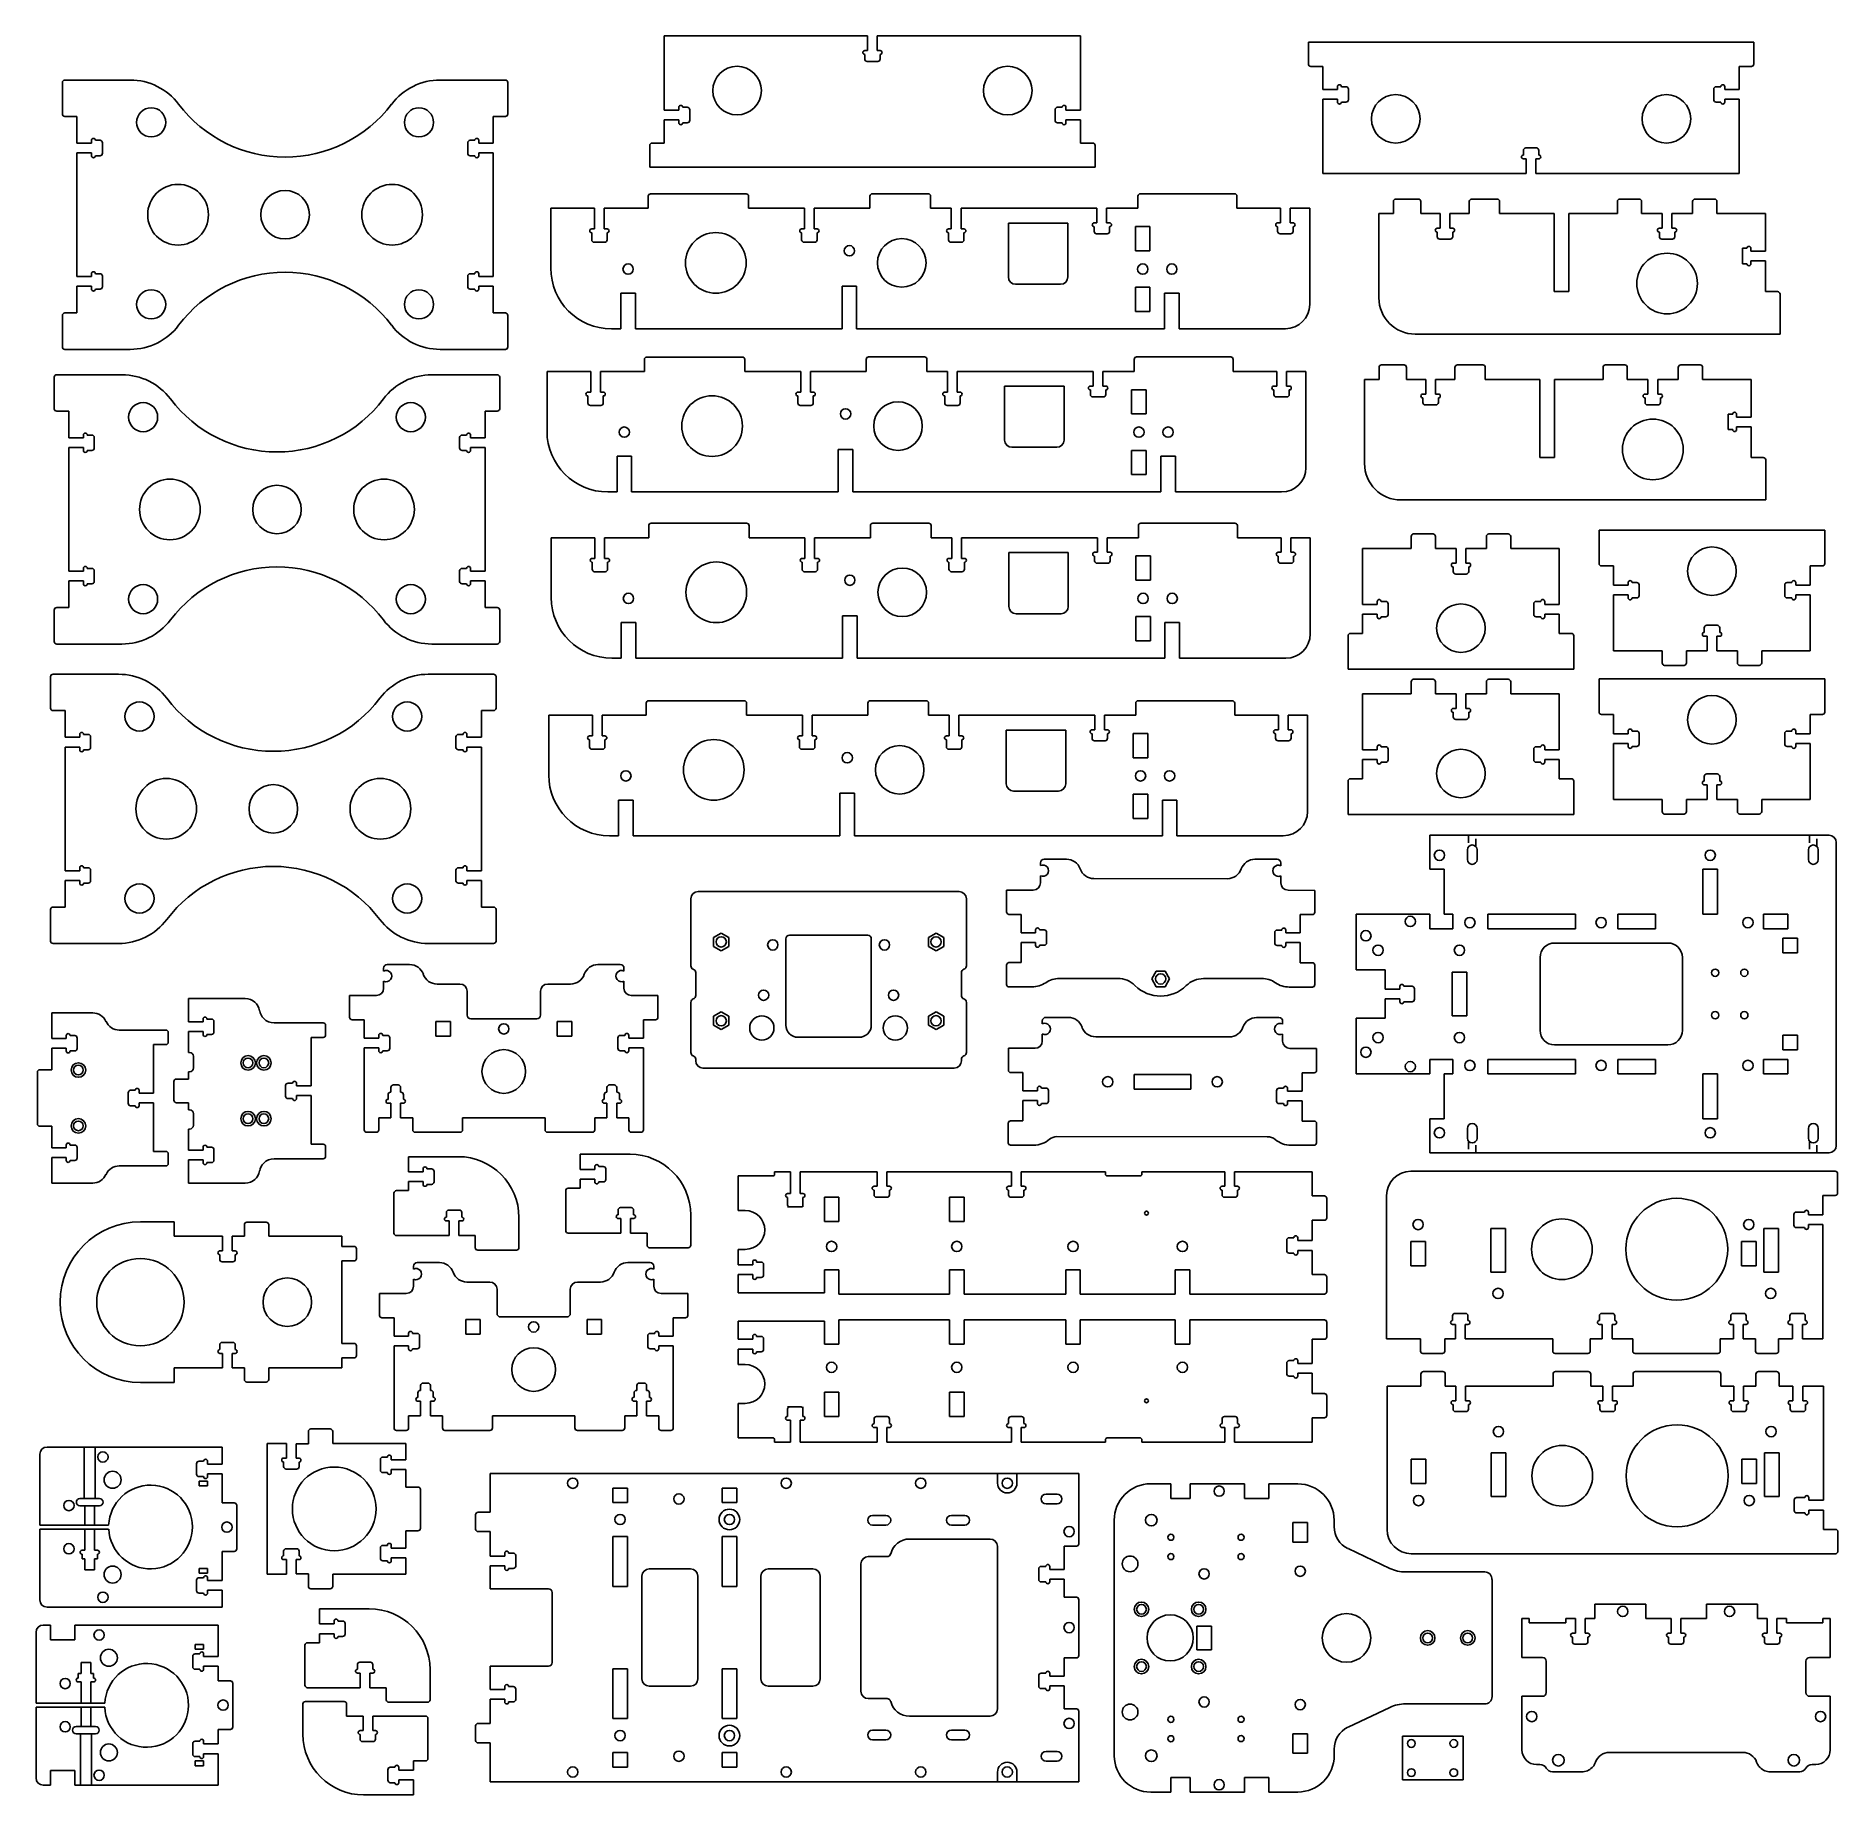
# Model space of a CAD drawing. Header units: millimetres. Extents: x -2184 to -699, y -517 to 933.
import ezdxf

# ---------------------------------------------------------------- set-up
doc = ezdxf.new("R2010")
doc.units = ezdxf.units.MM
doc.linetypes.add('HIDDEN', pattern=[9.525, 6.35, -3.175])
doc.layers.get('0').update_dxf_attribs({"color": 253, "lineweight": 70, "true_color": 0x8faf8f})
doc.layers.add('Hidden', color=48, linetype='HIDDEN', lineweight=70, true_color=0x483a05)

msp = doc.modelspace()

# ---------------------------------------------------------------- linework, layer by layer
at = {"color": 48, "lineweight": -3, "true_color": 0x483a05}
for p, q in [((-1498.8, 932.6), (-1666.3, 932.6)), ((-1666.3, 932.6), (-1666.3, 871.5)), ((-1498.8, 920.6), (-1501.1, 920.6)), ((-1498.8, 932.6), (-1498.8, 920.6)), ((-1323.3, 932.6), (-1490.8, 932.6)), ((-1490.8, 920.6), (-1490.8, 932.6)), ((-1488.4, 920.6), (-1490.8, 920.6)), ((-1323.3, 871.5), (-1323.3, 932.6)), ((-768.6, 927.5), (-1135.6, 927.5)), ((-1135.6, 927.5), (-1135.6, 909.5)), ((-768.6, 909.5), (-768.6, 927.5)), ((-1501.1, 917.4), (-1501.1, 913.6)), ((-1490.4, 911.6), (-1499.1, 911.6)), ((-1488.4, 913.6), (-1488.4, 917.4)), ((-1133.6, 907.5), (-1123.6, 907.5)), ((-1123.6, 907.5), (-1123.6, 888.4)), ((-780.6, 888.4), (-780.6, 907.5)), ((-780.6, 907.5), (-770.6, 907.5)), ((-2162.2, 894.3), (-2162.2, 868.3)), ((-2106.3, 896.3), (-2160.2, 896.3)), ((-1851, 896.3), (-1797.2, 896.3)), ((-1795.2, 894.3), (-1795.2, 868.3)), ((-1123.6, 888.4), (-1111.6, 888.4)), ((-1111.6, 880.4), (-1123.6, 880.4)), ((-1123.6, 880.4), (-1123.6, 819.3)), ((-1111.6, 888.4), (-1111.6, 890.8)), ((-1111.6, 878.1), (-1111.6, 880.4)), ((-1108.4, 890.8), (-1104.6, 890.8)), ((-1104.6, 878.1), (-1108.4, 878.1)), ((-1102.6, 888.8), (-1102.6, 880.1)), ((-801.6, 880.1), (-801.6, 888.8)), ((-799.6, 890.8), (-795.8, 890.8)), ((-795.8, 878.1), (-799.6, 878.1)), ((-792.6, 890.8), (-792.6, 888.4)), ((-792.6, 888.4), (-780.6, 888.4)), ((-780.6, 880.4), (-792.6, 880.4)), ((-792.6, 880.4), (-792.6, 878.1)), ((-780.6, 819.3), (-780.6, 880.4)), ((-2160.2, 866.3), (-2150.2, 866.3)), ((-2150.2, 866.3), (-2150.2, 844.3)), ((-1807.2, 866.3), (-1807.2, 844.3)), ((-1797.2, 866.3), (-1807.2, 866.3)), ((-1666.3, 871.5), (-1654.3, 871.5)), ((-1654.3, 863.5), (-1666.3, 863.5)), ((-1666.3, 863.5), (-1666.3, 844.4)), ((-1654.3, 871.5), (-1654.3, 873.8)), ((-1654.3, 861.1), (-1654.3, 863.5)), ((-1651.1, 873.8), (-1647.3, 873.8)), ((-1647.3, 861.1), (-1651.1, 861.1)), ((-1645.3, 871.8), (-1645.3, 863.1)), ((-1344.3, 863.1), (-1344.3, 871.8)), ((-1342.3, 873.8), (-1338.5, 873.8)), ((-1338.5, 861.1), (-1342.3, 861.1)), ((-1335.3, 873.8), (-1335.3, 871.5)), ((-1335.3, 871.5), (-1323.3, 871.5)), ((-1323.3, 863.5), (-1335.3, 863.5)), ((-1335.3, 863.5), (-1335.3, 861.1)), ((-1323.3, 844.4), (-1323.3, 863.5)), ((-2138.2, 844.3), (-2138.2, 846.6)), ((-2135, 846.6), (-2131.2, 846.6)), ((-1822.4, 846.6), (-1826.2, 846.6)), ((-1819.2, 844.3), (-1819.2, 846.6)), ((-2150.2, 844.3), (-2138.2, 844.3)), ((-2138.2, 836.3), (-2150.2, 836.3)), ((-2150.2, 836.3), (-2150.2, 734.3)), ((-2138.2, 833.9), (-2138.2, 836.3)), ((-2131.2, 833.9), (-2135, 833.9)), ((-2129.2, 835.9), (-2129.2, 844.6)), ((-1828.2, 844.6), (-1828.2, 835.9)), ((-1826.2, 833.9), (-1822.4, 833.9)), ((-1807.2, 844.3), (-1819.2, 844.3)), ((-1819.2, 836.3), (-1807.2, 836.3)), ((-1819.2, 833.9), (-1819.2, 836.3)), ((-1807.2, 836.3), (-1807.2, 734.3)), ((-1678.3, 842.4), (-1678.3, 824.4)), ((-1666.3, 844.4), (-1676.3, 844.4)), ((-1313.3, 844.4), (-1323.3, 844.4)), ((-1311.3, 824.4), (-1311.3, 842.4)), ((-958.4, 838.3), (-958.4, 834.5)), ((-956.4, 840.3), (-947.7, 840.3)), ((-945.7, 834.5), (-945.7, 838.3)), ((-1678.3, 824.4), (-1311.3, 824.4)), ((-1123.6, 819.3), (-956.1, 819.3)), ((-958.4, 831.3), (-956.1, 831.3)), ((-956.1, 831.3), (-956.1, 819.3)), ((-948.1, 831.3), (-945.7, 831.3)), ((-948.1, 819.3), (-948.1, 831.3)), ((-948.1, 819.3), (-780.6, 819.3)), ((-1677.5, 802.5), (-1598.8, 802.5)), ((-1494.8, 802.6), (-1448.8, 802.6)), ((-1274, 802.6), (-1196.5, 802.6)), ((-1759.8, 790.6), (-1723.8, 790.6)), ((-1759.8, 741.3), (-1759.8, 790.6)), ((-1723.8, 790.6), (-1723.8, 773.6)), ((-1715.8, 790.6), (-1679.5, 790.6)), ((-1715.8, 773.6), (-1715.8, 790.6)), ((-1679.5, 790.6), (-1679.5, 800.5)), ((-1596.8, 800.5), (-1596.8, 790.6)), ((-1596.8, 790.6), (-1550.8, 790.6)), ((-1550.8, 790.6), (-1550.8, 773.6)), ((-1542.8, 790.6), (-1496.8, 790.6)), ((-1542.8, 773.6), (-1542.8, 790.6)), ((-1496.8, 790.6), (-1496.8, 800.6)), ((-1446.8, 800.6), (-1446.8, 790.6)), ((-1446.8, 790.6), (-1429.8, 790.6)), ((-1429.8, 790.6), (-1429.8, 773.6)), ((-1421.8, 790.6), (-1309.8, 790.6)), ((-1421.8, 773.6), (-1421.8, 790.6)), ((-1309.8, 790.6), (-1309.8, 778.6)), ((-1301.8, 790.6), (-1276, 790.6)), ((-1301.8, 778.6), (-1301.8, 790.6)), ((-1276, 790.6), (-1276, 800.6)), ((-1194.5, 800.6), (-1194.5, 790.6)), ((-1194.5, 790.6), (-1158.5, 790.6)), ((-1158.5, 790.6), (-1158.5, 778.6)), ((-1150.5, 790.6), (-1134.5, 790.6)), ((-1150.5, 778.6), (-1150.5, 790.6)), ((-1134.5, 790.6), (-1134.5, 711.3)), ((-1065.5, 786.2), (-1065.5, 796.2)), ((-1063.5, 798.2), (-1045, 798.2)), ((-1043, 796.2), (-1043, 786.2)), ((-1003, 786.2), (-1003, 796.2)), ((-1001, 798.2), (-980, 798.2)), ((-978, 796.2), (-978, 786.2)), ((-881, 786.2), (-881, 796.2)), ((-879, 798.2), (-863, 798.2)), ((-861, 796.2), (-861, 786.2)), ((-819, 786.2), (-819, 796.2)), ((-817, 798.2), (-801, 798.2)), ((-799, 796.2), (-799, 786.2)), ((-1723.8, 773.6), (-1726.1, 773.6)), ((-1713.4, 773.6), (-1715.8, 773.6)), ((-1550.8, 773.6), (-1553.1, 773.6)), ((-1540.4, 773.6), (-1542.8, 773.6)), ((-1429.8, 773.6), (-1432.1, 773.6)), ((-1419.4, 773.6), (-1421.8, 773.6)), ((-1382.8, 778.4), (-1382.8, 734)), ((-1333.8, 778.4), (-1382.8, 778.4)), ((-1333.8, 734), (-1333.8, 778.4)), ((-1309.8, 778.6), (-1312.1, 778.6)), ((-1312.1, 775.4), (-1312.1, 771.6)), ((-1299.4, 778.6), (-1301.8, 778.6)), ((-1299.4, 771.6), (-1299.4, 775.4)), ((-1278.1, 775.5), (-1278.1, 755.5)), ((-1266.1, 775.5), (-1278.1, 775.5)), ((-1266.1, 755.5), (-1266.1, 775.5)), ((-1158.5, 778.6), (-1160.9, 778.6)), ((-1160.9, 775.4), (-1160.9, 771.6)), ((-1148.2, 778.6), (-1150.5, 778.6)), ((-1148.2, 771.6), (-1148.2, 775.4)), ((-1077.5, 786.2), (-1065.5, 786.2)), ((-1077.5, 716.9), (-1077.5, 786.2)), ((-1027, 786.2), (-1043, 786.2)), ((-1027, 774.2), (-1029.4, 774.2)), ((-1027, 786.2), (-1027, 774.2)), ((-1003, 786.2), (-1019, 786.2)), ((-1019, 774.2), (-1019, 786.2)), ((-1016.7, 774.2), (-1019, 774.2)), ((-933, 786.2), (-978, 786.2)), ((-933, 721.9), (-933, 786.2)), ((-881, 786.2), (-921, 786.2)), ((-921, 721.9), (-921, 786.2)), ((-844, 786.2), (-861, 786.2)), ((-844, 774.2), (-846.4, 774.2)), ((-844, 786.2), (-844, 774.2)), ((-819, 786.2), (-836, 786.2)), ((-836, 774.2), (-836, 786.2)), ((-833.7, 774.2), (-836, 774.2)), ((-799, 786.2), (-759, 786.2)), ((-759, 755.2), (-759, 786.2)), ((-1726.1, 770.4), (-1726.1, 764.6)), ((-1724.1, 762.6), (-1715.4, 762.6)), ((-1713.4, 764.6), (-1713.4, 770.4)), ((-1553.1, 770.4), (-1553.1, 764.6)), ((-1551.1, 762.6), (-1542.4, 762.6)), ((-1540.4, 764.6), (-1540.4, 770.4)), ((-1432.1, 770.4), (-1432.1, 764.6)), ((-1430.1, 762.6), (-1421.4, 762.6)), ((-1419.4, 764.6), (-1419.4, 770.4)), ((-1310.1, 769.6), (-1301.4, 769.6)), ((-1158.9, 769.6), (-1150.2, 769.6)), ((-1029.4, 771), (-1029.4, 767.2)), ((-1027.4, 765.2), (-1018.7, 765.2)), ((-1016.7, 767.2), (-1016.7, 771)), ((-846.4, 771), (-846.4, 767.2)), ((-844.4, 765.2), (-835.7, 765.2)), ((-833.7, 767.2), (-833.7, 771)), ((-778, 757.6), (-778, 744.9)), ((-774.2, 757.6), (-778, 757.6)), ((-771, 755.2), (-771, 757.6)), ((-1278.1, 755.5), (-1266.1, 755.5)), ((-778, 744.9), (-774.2, 744.9)), ((-759, 755.2), (-771, 755.2)), ((-771, 747.2), (-759, 747.2)), ((-771, 744.9), (-771, 747.2)), ((-759, 721.9), (-759, 747.2)), ((-2138.2, 734.3), (-2150.2, 734.3)), ((-2138.2, 736.7), (-2138.2, 734.3)), ((-2131.2, 736.7), (-2135, 736.7)), ((-2129.2, 726), (-2129.2, 734.7)), ((-1828.2, 734.7), (-1828.2, 726)), ((-1826.2, 736.7), (-1822.4, 736.7)), ((-1819.2, 736.7), (-1819.2, 734.3)), ((-1819.2, 734.3), (-1807.2, 734.3)), ((-1376.8, 728), (-1339.8, 728)), ((-2150.2, 726.3), (-2138.2, 726.3)), ((-2150.2, 704.3), (-2150.2, 726.3)), ((-2138.2, 726.3), (-2138.2, 724)), ((-2135, 724), (-2131.2, 724)), ((-1822.4, 724), (-1826.2, 724)), ((-1807.2, 726.3), (-1819.2, 726.3)), ((-1819.2, 726.3), (-1819.2, 724)), ((-1807.2, 704.3), (-1807.2, 726.3)), ((-1702.1, 691.3), (-1702.1, 720.6)), ((-1702.1, 720.6), (-1690.1, 720.6)), ((-1690.1, 720.6), (-1690.1, 691.3)), ((-1519.8, 691.3), (-1519.8, 726.3)), ((-1519.8, 726.3), (-1507.8, 726.3)), ((-1507.8, 691.3), (-1507.8, 726.3)), ((-1278.1, 725.5), (-1278.1, 705.5)), ((-1266.1, 725.5), (-1278.1, 725.5)), ((-1266.1, 705.5), (-1266.1, 725.5)), ((-1254.1, 691.3), (-1254.1, 720.6)), ((-1254.1, 720.6), (-1242.1, 720.6)), ((-1242.1, 691.3), (-1242.1, 720.6)), ((-933, 721.9), (-921, 721.9)), ((-759, 721.9), (-749, 721.9)), ((-747, 719.9), (-747, 686.9)), ((-2162.2, 676.3), (-2162.2, 702.3)), ((-2160.2, 704.3), (-2150.2, 704.3)), ((-1797.2, 704.3), (-1807.2, 704.3)), ((-1795.2, 676.3), (-1795.2, 702.3)), ((-1278.1, 705.5), (-1266.1, 705.5)), ((-1702.1, 691.3), (-1709.8, 691.3)), ((-1519.8, 691.3), (-1690.1, 691.3)), ((-1254.1, 691.3), (-1507.8, 691.3)), ((-1154.5, 691.3), (-1242.1, 691.3)), ((-747, 686.9), (-1047.5, 686.9)), ((-2106.3, 674.3), (-2160.2, 674.3)), ((-1851, 674.3), (-1797.2, 674.3)), ((-1497.9, 668.1), (-1451.9, 668.1)), ((-1277.1, 668.1), (-1199.6, 668.1)), ((-2113.1, 653.4), (-2166.9, 653.4)), ((-1857.8, 653.4), (-1803.9, 653.4)), ((-1762.9, 656.1), (-1726.9, 656.1)), ((-1762.9, 606.8), (-1762.9, 656.1)), ((-1726.9, 656.1), (-1726.9, 639.1)), ((-1718.9, 656.1), (-1682.6, 656.1)), ((-1718.9, 639.1), (-1718.9, 656.1)), ((-1682.6, 656.1), (-1682.6, 666)), ((-1680.6, 668), (-1601.9, 668)), ((-1599.9, 666), (-1599.9, 656.1)), ((-1599.9, 656.1), (-1553.9, 656.1)), ((-1553.9, 656.1), (-1553.9, 639.1)), ((-1545.9, 656.1), (-1499.9, 656.1)), ((-1545.9, 639.1), (-1545.9, 656.1)), ((-1499.9, 656.1), (-1499.9, 666.1)), ((-1449.9, 666.1), (-1449.9, 656.1)), ((-1449.9, 656.1), (-1432.9, 656.1)), ((-1432.9, 656.1), (-1432.9, 639.1)), ((-1424.9, 656.1), (-1312.9, 656.1)), ((-1424.9, 639.1), (-1424.9, 656.1)), ((-1312.9, 656.1), (-1312.9, 644.1)), ((-1304.9, 656.1), (-1279.1, 656.1)), ((-1304.9, 644.1), (-1304.9, 656.1)), ((-1279.1, 656.1), (-1279.1, 666.1)), ((-1197.6, 666.1), (-1197.6, 656.1)), ((-1197.6, 656.1), (-1161.6, 656.1)), ((-1161.6, 656.1), (-1161.6, 644.1)), ((-1153.6, 656.1), (-1137.6, 656.1)), ((-1153.6, 644.1), (-1153.6, 656.1)), ((-1137.6, 656.1), (-1137.6, 576.8)), ((-1077.3, 649.5), (-1077.3, 659.5)), ((-1075.3, 661.5), (-1056.8, 661.5)), ((-1054.8, 659.5), (-1054.8, 649.5)), ((-1014.8, 649.5), (-1014.8, 659.5)), ((-1012.8, 661.5), (-991.8, 661.5)), ((-989.8, 659.5), (-989.8, 649.5)), ((-892.8, 649.5), (-892.8, 659.5)), ((-890.8, 661.5), (-874.8, 661.5)), ((-872.8, 659.5), (-872.8, 649.5)), ((-830.8, 649.5), (-830.8, 659.5)), ((-828.8, 661.5), (-812.8, 661.5)), ((-810.8, 659.5), (-810.8, 649.5)), ((-2168.9, 651.4), (-2168.9, 625.4)), ((-1801.9, 651.4), (-1801.9, 625.4)), ((-1726.9, 639.1), (-1729.2, 639.1)), ((-1716.5, 639.1), (-1718.9, 639.1)), ((-1553.9, 639.1), (-1556.2, 639.1)), ((-1543.5, 639.1), (-1545.9, 639.1)), ((-1432.9, 639.1), (-1435.2, 639.1)), ((-1422.5, 639.1), (-1424.9, 639.1)), ((-1385.9, 643.9), (-1385.9, 599.6)), ((-1336.9, 643.9), (-1385.9, 643.9)), ((-1336.9, 599.6), (-1336.9, 643.9)), ((-1312.9, 644.1), (-1315.2, 644.1)), ((-1315.2, 640.9), (-1315.2, 637.1)), ((-1302.5, 644.1), (-1304.9, 644.1)), ((-1302.5, 637.1), (-1302.5, 640.9)), ((-1281.2, 641.1), (-1281.2, 621.1)), ((-1269.2, 641.1), (-1281.2, 641.1)), ((-1269.2, 621.1), (-1269.2, 641.1)), ((-1161.6, 644.1), (-1164, 644.1)), ((-1164, 640.9), (-1164, 637.1)), ((-1151.3, 644.1), (-1153.6, 644.1)), ((-1151.3, 637.1), (-1151.3, 640.9)), ((-1089.3, 649.5), (-1077.3, 649.5)), ((-1089.3, 580.2), (-1089.3, 649.5)), ((-1038.8, 649.5), (-1054.8, 649.5)), ((-1038.8, 649.5), (-1038.8, 637.5)), ((-1014.8, 649.5), (-1030.8, 649.5)), ((-1030.8, 637.5), (-1030.8, 649.5)), ((-944.8, 649.5), (-989.8, 649.5)), ((-944.8, 585.2), (-944.8, 649.5)), ((-892.8, 649.5), (-932.8, 649.5)), ((-932.8, 585.2), (-932.8, 649.5)), ((-855.8, 649.5), (-872.8, 649.5)), ((-855.8, 649.5), (-855.8, 637.5)), ((-830.8, 649.5), (-847.8, 649.5)), ((-847.8, 637.5), (-847.8, 649.5)), ((-810.8, 649.5), (-770.8, 649.5)), ((-770.8, 618.5), (-770.8, 649.5)), ((-1729.2, 635.9), (-1729.2, 630.1)), ((-1727.2, 628.1), (-1718.5, 628.1)), ((-1716.5, 630.1), (-1716.5, 635.9)), ((-1556.2, 635.9), (-1556.2, 630.1)), ((-1554.2, 628.1), (-1545.5, 628.1)), ((-1543.5, 630.1), (-1543.5, 635.9)), ((-1435.2, 635.9), (-1435.2, 630.1)), ((-1433.2, 628.1), (-1424.5, 628.1)), ((-1422.5, 630.1), (-1422.5, 635.9)), ((-1313.2, 635.1), (-1304.5, 635.1)), ((-1162, 635.1), (-1153.3, 635.1)), ((-1038.8, 637.5), (-1041.2, 637.5)), ((-1041.2, 634.3), (-1041.2, 630.5)), ((-1039.2, 628.5), (-1030.5, 628.5)), ((-1028.5, 637.5), (-1030.8, 637.5)), ((-1028.5, 630.5), (-1028.5, 634.3)), ((-855.8, 637.5), (-858.2, 637.5)), ((-858.2, 634.3), (-858.2, 630.5)), ((-856.2, 628.5), (-847.5, 628.5)), ((-845.5, 637.5), (-847.8, 637.5)), ((-845.5, 630.5), (-845.5, 634.3)), ((-2166.9, 623.4), (-2156.9, 623.4)), ((-2156.9, 623.4), (-2156.9, 601.4)), ((-1813.9, 623.4), (-1813.9, 601.4)), ((-1803.9, 623.4), (-1813.9, 623.4)), ((-1281.2, 621.1), (-1269.2, 621.1)), ((-789.8, 620.9), (-789.8, 608.2)), ((-786, 620.9), (-789.8, 620.9)), ((-782.8, 618.5), (-782.8, 620.9)), ((-770.8, 618.5), (-782.8, 618.5)), ((-782.8, 610.5), (-770.8, 610.5)), ((-782.8, 608.2), (-782.8, 610.5)), ((-770.8, 585.2), (-770.8, 610.5)), ((-2156.9, 601.4), (-2144.9, 601.4)), ((-2144.9, 601.4), (-2144.9, 603.7)), ((-2141.7, 603.7), (-2137.9, 603.7)), ((-2135.9, 593), (-2135.9, 601.7)), ((-1834.9, 601.7), (-1834.9, 593)), ((-1829.1, 603.7), (-1832.9, 603.7)), ((-1825.9, 601.4), (-1825.9, 603.7)), ((-1813.9, 601.4), (-1825.9, 601.4)), ((-789.8, 608.2), (-786, 608.2)), ((-2144.9, 593.4), (-2156.9, 593.4)), ((-2156.9, 593.4), (-2156.9, 491.5)), ((-2144.9, 591), (-2144.9, 593.4)), ((-2137.9, 591), (-2141.7, 591)), ((-1832.9, 591), (-1829.1, 591)), ((-1825.9, 593.4), (-1813.9, 593.4)), ((-1825.9, 591), (-1825.9, 593.4)), ((-1813.9, 593.4), (-1813.9, 491.5)), ((-1705.2, 556.8), (-1705.2, 586.2)), ((-1705.2, 586.2), (-1693.2, 586.2)), ((-1693.2, 586.2), (-1693.2, 556.8)), ((-1522.9, 556.8), (-1522.9, 591.8)), ((-1522.9, 591.8), (-1510.9, 591.8)), ((-1510.9, 556.8), (-1510.9, 591.8)), ((-1379.9, 593.6), (-1342.9, 593.6)), ((-1281.2, 591.1), (-1281.2, 571.1)), ((-1269.2, 591.1), (-1281.2, 591.1)), ((-1269.2, 571.1), (-1269.2, 591.1)), ((-1257.2, 556.8), (-1257.2, 586.2)), ((-1257.2, 586.2), (-1245.2, 586.2)), ((-1245.2, 556.8), (-1245.2, 586.2)), ((-944.8, 585.2), (-932.8, 585.2)), ((-770.8, 585.2), (-760.8, 585.2)), ((-758.8, 583.2), (-758.8, 550.2)), ((-1281.2, 571.1), (-1269.2, 571.1)), ((-1705.2, 556.8), (-1712.9, 556.8)), ((-1522.9, 556.8), (-1693.2, 556.8)), ((-1257.2, 556.8), (-1510.9, 556.8)), ((-1157.6, 556.8), (-1245.2, 556.8)), ((-758.8, 550.2), (-1059.3, 550.2)), ((-1679.1, 519.1), (-1679.1, 529)), ((-1677.1, 531), (-1598.4, 531)), ((-1596.4, 529), (-1596.4, 519.1)), ((-1496.4, 519.1), (-1496.4, 529.1)), ((-1494.4, 531.1), (-1448.4, 531.1)), ((-1446.4, 529.1), (-1446.4, 519.1)), ((-1275.6, 519.1), (-1275.6, 529.1)), ((-1273.6, 531.1), (-1196.1, 531.1)), ((-1194.1, 529.1), (-1194.1, 519.1)), ((-1050.9, 510.2), (-1050.9, 520.2)), ((-1048.9, 522.2), (-1032.9, 522.2)), ((-1030.9, 520.2), (-1030.9, 510.2)), ((-988.9, 520.2), (-988.9, 510.2)), ((-970.9, 522.2), (-986.9, 522.2)), ((-968.9, 510.2), (-968.9, 520.2)), ((-896.1, 525.2), (-896.1, 497.8)), ((-896.1, 525.2), (-710.1, 525.2)), ((-710.1, 525.2), (-710.1, 497.8)), ((-1759.4, 519.1), (-1723.4, 519.1)), ((-1759.4, 469.8), (-1759.4, 519.1)), ((-1723.4, 519.1), (-1723.4, 502.1)), ((-1715.4, 519.1), (-1679.1, 519.1)), ((-1715.4, 502.1), (-1715.4, 519.1)), ((-1596.4, 519.1), (-1550.4, 519.1)), ((-1550.4, 519.1), (-1550.4, 502.1)), ((-1542.4, 519.1), (-1496.4, 519.1)), ((-1542.4, 502.1), (-1542.4, 519.1)), ((-1446.4, 519.1), (-1429.4, 519.1)), ((-1429.4, 519.1), (-1429.4, 502.1)), ((-1421.4, 519.1), (-1309.4, 519.1)), ((-1421.4, 502.1), (-1421.4, 519.1)), ((-1382.4, 506.9), (-1382.4, 462.5)), ((-1333.4, 506.9), (-1382.4, 506.9)), ((-1333.4, 462.5), (-1333.4, 506.9)), ((-1309.4, 507.1), (-1311.7, 507.1)), ((-1309.4, 519.1), (-1309.4, 507.1)), ((-1301.4, 519.1), (-1275.6, 519.1)), ((-1301.4, 507.1), (-1301.4, 519.1)), ((-1299, 507.1), (-1301.4, 507.1)), ((-1194.1, 519.1), (-1158.1, 519.1)), ((-1158.1, 507.1), (-1160.5, 507.1)), ((-1158.1, 519.1), (-1158.1, 507.1)), ((-1150.1, 519.1), (-1134.1, 519.1)), ((-1150.1, 507.1), (-1150.1, 519.1)), ((-1147.8, 507.1), (-1150.1, 507.1)), ((-1134.1, 519.1), (-1134.1, 439.8)), ((-1050.9, 510.2), (-1090.9, 510.2)), ((-1090.9, 510.2), (-1090.9, 464.2)), ((-1013.9, 510.2), (-1030.9, 510.2)), ((-1013.9, 510.2), (-1013.9, 498.2)), ((-1005.9, 510.2), (-988.9, 510.2)), ((-1005.9, 510.2), (-1005.9, 498.2)), ((-968.9, 510.2), (-928.9, 510.2)), ((-928.9, 510.2), (-928.9, 464.2)), ((-2144.9, 491.5), (-2156.9, 491.5)), ((-2144.9, 493.8), (-2144.9, 491.5)), ((-2137.9, 493.8), (-2141.7, 493.8)), ((-2135.9, 483.1), (-2135.9, 491.8)), ((-1834.9, 491.8), (-1834.9, 483.1)), ((-1832.9, 493.8), (-1829.1, 493.8)), ((-1825.9, 493.8), (-1825.9, 491.5)), ((-1825.9, 491.5), (-1813.9, 491.5)), ((-1723.4, 502.1), (-1725.7, 502.1)), ((-1725.7, 498.9), (-1725.7, 493.1)), ((-1723.7, 491.1), (-1715, 491.1)), ((-1713, 502.1), (-1715.4, 502.1)), ((-1713, 493.1), (-1713, 498.9)), ((-1550.4, 502.1), (-1552.7, 502.1)), ((-1552.7, 498.9), (-1552.7, 493.1)), ((-1550.7, 491.1), (-1542, 491.1)), ((-1540, 502.1), (-1542.4, 502.1)), ((-1540, 493.1), (-1540, 498.9)), ((-1429.4, 502.1), (-1431.7, 502.1)), ((-1431.7, 498.9), (-1431.7, 493.1)), ((-1429.7, 491.1), (-1421, 491.1)), ((-1419, 502.1), (-1421.4, 502.1)), ((-1419, 493.1), (-1419, 498.9)), ((-1311.7, 503.9), (-1311.7, 500.1)), ((-1309.7, 498.1), (-1301, 498.1)), ((-1299, 500.1), (-1299, 503.9)), ((-1277.8, 504.1), (-1277.8, 484.1)), ((-1265.8, 504.1), (-1277.8, 504.1)), ((-1265.8, 484.1), (-1265.8, 504.1)), ((-1160.5, 503.9), (-1160.5, 500.1)), ((-1158.5, 498.1), (-1149.8, 498.1)), ((-1147.8, 500.1), (-1147.8, 503.9)), ((-1013.9, 498.2), (-1016.2, 498.2)), ((-1016.2, 495), (-1016.2, 491.2)), ((-1005.9, 498.2), (-1003.5, 498.2)), ((-1003.5, 495), (-1003.5, 491.2)), ((-894.1, 495.8), (-884.1, 495.8)), ((-884.1, 479.9), (-884.1, 495.8)), ((-722.1, 479.9), (-722.1, 495.8)), ((-712.1, 495.8), (-722.1, 495.8)), ((-2156.9, 483.5), (-2144.9, 483.5)), ((-2156.9, 461.5), (-2156.9, 483.5)), ((-2144.9, 483.5), (-2144.9, 481.1)), ((-2141.7, 481.1), (-2137.9, 481.1)), ((-1829.1, 481.1), (-1832.9, 481.1)), ((-1813.9, 483.5), (-1825.9, 483.5)), ((-1825.9, 483.5), (-1825.9, 481.1)), ((-1813.9, 461.5), (-1813.9, 483.5)), ((-1277.8, 484.1), (-1265.8, 484.1)), ((-1005.5, 489.2), (-1014.2, 489.2)), ((-884.1, 479.9), (-872.1, 479.9)), ((-872.1, 479.9), (-872.1, 482.2)), ((-868.9, 482.2), (-865.1, 482.2)), ((-863.1, 471.5), (-863.1, 480.2)), ((-743.1, 471.5), (-743.1, 480.2)), ((-737.3, 482.2), (-741.1, 482.2)), ((-734.1, 479.9), (-734.1, 482.2)), ((-722.1, 479.9), (-734.1, 479.9)), ((-2166.9, 461.5), (-2156.9, 461.5)), ((-1803.9, 461.5), (-1813.9, 461.5)), ((-1078.9, 464.2), (-1090.9, 464.2)), ((-1078.9, 466.6), (-1078.9, 464.2)), ((-1071.9, 466.6), (-1075.7, 466.6)), ((-1069.9, 464.6), (-1069.9, 455.9)), ((-949.9, 464.6), (-949.9, 455.9)), ((-947.9, 466.6), (-944.1, 466.6)), ((-940.9, 466.6), (-940.9, 464.2)), ((-940.9, 464.2), (-928.9, 464.2)), ((-872.1, 471.9), (-884.1, 472)), ((-884.1, 425.9), (-884.1, 472)), ((-872.1, 469.5), (-872.1, 471.9)), ((-865.1, 469.5), (-868.9, 469.5)), ((-741.1, 469.5), (-737.3, 469.5)), ((-734.1, 471.9), (-722.1, 472)), ((-734.1, 469.5), (-734.1, 471.9)), ((-722.1, 425.9), (-722.1, 472)), ((-2168.9, 433.5), (-2168.9, 459.5)), ((-1801.9, 433.5), (-1801.9, 459.5)), ((-1701.8, 419.8), (-1701.8, 449.2)), ((-1701.8, 449.2), (-1689.8, 449.2)), ((-1689.8, 449.2), (-1689.8, 419.8)), ((-1519.4, 419.8), (-1519.4, 454.8)), ((-1519.4, 454.8), (-1507.4, 454.8)), ((-1507.4, 419.8), (-1507.4, 454.8)), ((-1376.4, 456.5), (-1339.4, 456.5)), ((-1277.8, 454.1), (-1277.8, 434.1)), ((-1265.8, 454.1), (-1277.8, 454.1)), ((-1265.8, 434.1), (-1265.8, 454.1)), ((-1253.8, 419.8), (-1253.8, 449.2)), ((-1253.8, 449.2), (-1241.8, 449.2)), ((-1241.8, 419.8), (-1241.8, 449.2)), ((-1090.9, 456.2), (-1078.9, 456.2)), ((-1090.9, 456.2), (-1090.9, 440.3)), ((-1078.9, 456.2), (-1078.9, 453.9)), ((-1075.7, 453.9), (-1071.9, 453.9)), ((-944.1, 453.9), (-947.9, 453.9)), ((-928.9, 456.2), (-940.9, 456.2)), ((-940.9, 456.2), (-940.9, 453.9)), ((-928.9, 456.2), (-928.9, 440.3)), ((-807.4, 446.9), (-798.7, 446.9)), ((-2113.1, 431.5), (-2166.9, 431.5)), ((-1857.8, 431.5), (-1803.9, 431.5)), ((-1277.8, 434.1), (-1265.8, 434.1)), ((-1102.9, 410.9), (-1102.9, 438.3)), ((-1100.9, 440.3), (-1090.9, 440.3)), ((-918.9, 440.3), (-928.9, 440.3)), ((-916.9, 410.9), (-916.9, 438.3)), ((-809.4, 441.1), (-809.4, 444.9)), ((-807.1, 437.9), (-809.4, 437.9)), ((-807.1, 425.9), (-807.1, 437.9)), ((-799.1, 437.9), (-796.7, 437.9)), ((-799.1, 425.9), (-799.1, 437.9)), ((-796.7, 441.1), (-796.7, 444.9)), ((-1701.8, 419.8), (-1709.4, 419.8)), ((-1519.4, 419.8), (-1689.8, 419.8)), ((-1253.8, 419.8), (-1507.4, 419.8)), ((-1154.1, 419.8), (-1241.8, 419.8)), ((-844.1, 425.9), (-884.1, 425.9)), ((-844.1, 425.9), (-844.1, 415.9)), ((-824.1, 415.9), (-824.1, 425.9)), ((-807.1, 425.9), (-824.1, 425.9)), ((-799.1, 425.9), (-782.1, 425.9)), ((-782.1, 415.9), (-782.1, 425.9)), ((-762.1, 425.9), (-762.1, 415.9)), ((-762.1, 425.9), (-722.1, 425.9)), ((-2171.9, 404.6), (-2171.9, 378.6)), ((-2116, 406.6), (-2169.9, 406.6)), ((-1860.7, 406.6), (-1806.9, 406.6)), ((-1804.9, 404.6), (-1804.9, 378.6)), ((-916.9, 410.9), (-1102.9, 410.9)), ((-1048.9, 402.4), (-1032.9, 402.4)), ((-970.9, 402.4), (-986.9, 402.4)), ((-896.1, 402.7), (-896.1, 375.4)), ((-896.1, 402.7), (-710.1, 402.7)), ((-842.1, 413.9), (-826.1, 413.9)), ((-764.1, 413.9), (-780.1, 413.9)), ((-710.1, 402.7), (-710.1, 375.4)), ((-1050.9, 390.4), (-1090.9, 390.4)), ((-1090.9, 390.4), (-1090.9, 344.4)), ((-1050.9, 390.4), (-1050.9, 400.4)), ((-1030.9, 400.4), (-1030.9, 390.4)), ((-1013.9, 390.4), (-1030.9, 390.4)), ((-1013.9, 390.4), (-1013.9, 378.4)), ((-1005.9, 390.4), (-988.9, 390.4)), ((-1005.9, 390.4), (-1005.9, 378.4)), ((-988.9, 400.4), (-988.9, 390.4)), ((-968.9, 390.4), (-968.9, 400.4)), ((-968.9, 390.4), (-928.9, 390.4)), ((-928.9, 390.4), (-928.9, 344.4)), ((-2169.9, 376.6), (-2159.9, 376.6)), ((-2159.9, 376.6), (-2159.9, 354.6)), ((-1816.9, 376.6), (-1816.9, 354.6)), ((-1806.9, 376.6), (-1816.9, 376.6)), ((-1761.5, 372.8), (-1725.5, 372.8)), ((-1761.5, 323.5), (-1761.5, 372.8)), ((-1725.5, 372.8), (-1725.5, 355.8)), ((-1717.5, 372.8), (-1681.2, 372.8)), ((-1717.5, 355.8), (-1717.5, 372.8)), ((-1681.2, 372.8), (-1681.2, 382.7)), ((-1679.2, 384.7), (-1600.5, 384.7)), ((-1598.5, 382.7), (-1598.5, 372.8)), ((-1598.5, 372.8), (-1552.5, 372.8)), ((-1552.5, 372.8), (-1552.5, 355.8)), ((-1544.5, 372.8), (-1498.5, 372.8)), ((-1544.5, 355.8), (-1544.5, 372.8)), ((-1498.5, 372.8), (-1498.5, 382.8)), ((-1496.5, 384.8), (-1450.5, 384.8)), ((-1448.5, 382.8), (-1448.5, 372.8)), ((-1448.5, 372.8), (-1431.5, 372.8)), ((-1431.5, 372.8), (-1431.5, 355.8)), ((-1423.5, 372.8), (-1311.5, 372.8)), ((-1423.5, 355.8), (-1423.5, 372.8)), ((-1311.5, 372.8), (-1311.5, 360.8)), ((-1303.5, 372.8), (-1277.8, 372.8)), ((-1303.5, 360.8), (-1303.5, 372.8)), ((-1277.8, 372.8), (-1277.8, 382.8)), ((-1275.8, 384.8), (-1198.3, 384.8)), ((-1196.3, 382.8), (-1196.3, 372.8)), ((-1196.3, 372.8), (-1160.3, 372.8)), ((-1160.3, 372.8), (-1160.3, 360.8)), ((-1152.3, 372.8), (-1136.3, 372.8)), ((-1152.3, 360.8), (-1152.3, 372.8)), ((-1136.3, 372.8), (-1136.3, 293.5)), ((-1013.9, 378.4), (-1016.2, 378.4)), ((-1016.2, 375.2), (-1016.2, 371.4)), ((-1005.9, 378.4), (-1003.5, 378.4)), ((-1003.5, 375.2), (-1003.5, 371.4)), ((-894.1, 373.4), (-884.1, 373.4)), ((-884.1, 357.4), (-884.1, 373.4)), ((-722.1, 357.4), (-722.1, 373.4)), ((-712.1, 373.4), (-722.1, 373.4)), ((-2147.9, 354.6), (-2147.9, 357)), ((-2144.7, 357), (-2140.9, 357)), ((-1832.1, 357), (-1835.9, 357)), ((-1828.9, 354.6), (-1828.9, 357)), ((-1384.5, 360.6), (-1384.5, 316.3)), ((-1335.5, 360.6), (-1384.5, 360.6)), ((-1335.5, 316.3), (-1335.5, 360.6)), ((-1311.5, 360.8), (-1313.8, 360.8)), ((-1313.8, 357.6), (-1313.8, 353.8)), ((-1301.1, 360.8), (-1303.5, 360.8)), ((-1301.1, 353.8), (-1301.1, 357.6)), ((-1279.9, 357.8), (-1279.9, 337.8)), ((-1267.9, 357.8), (-1279.9, 357.8)), ((-1267.9, 337.8), (-1267.9, 357.8)), ((-1160.3, 360.8), (-1162.6, 360.8)), ((-1162.6, 357.6), (-1162.6, 353.8)), ((-1149.9, 360.8), (-1152.3, 360.8)), ((-1149.9, 353.8), (-1149.9, 357.6)), ((-1005.5, 369.4), (-1014.2, 369.4)), ((-884.1, 357.4), (-872.1, 357.4)), ((-872.1, 357.4), (-872.1, 359.8)), ((-868.9, 359.8), (-865.1, 359.8)), ((-863.1, 349.1), (-863.1, 357.8)), ((-743.1, 349.1), (-743.1, 357.8)), ((-737.3, 359.8), (-741.1, 359.8)), ((-734.1, 357.4), (-734.1, 359.8)), ((-722.1, 357.4), (-734.1, 357.4)), ((-2159.9, 354.6), (-2147.9, 354.6)), ((-2147.9, 346.6), (-2159.9, 346.6)), ((-2159.9, 346.6), (-2159.9, 244.7)), ((-2147.9, 344.3), (-2147.9, 346.6)), ((-2140.9, 344.3), (-2144.7, 344.3)), ((-2138.9, 346.3), (-2138.9, 355)), ((-1837.9, 355), (-1837.9, 346.3)), ((-1835.9, 344.3), (-1832.1, 344.3)), ((-1816.9, 354.6), (-1828.9, 354.6)), ((-1828.9, 346.6), (-1816.9, 346.6)), ((-1828.9, 344.3), (-1828.9, 346.6)), ((-1816.9, 346.6), (-1816.9, 244.7)), ((-1725.5, 355.8), (-1727.9, 355.8)), ((-1727.9, 352.6), (-1727.9, 346.8)), ((-1725.9, 344.8), (-1717.2, 344.8)), ((-1715.2, 355.8), (-1717.5, 355.8)), ((-1715.2, 346.8), (-1715.2, 352.6)), ((-1552.5, 355.8), (-1554.9, 355.8)), ((-1554.9, 352.6), (-1554.9, 346.8)), ((-1552.9, 344.8), (-1544.2, 344.8)), ((-1542.2, 355.8), (-1544.5, 355.8)), ((-1542.2, 346.8), (-1542.2, 352.6)), ((-1431.5, 355.8), (-1433.8, 355.8)), ((-1433.8, 352.6), (-1433.8, 346.8)), ((-1431.8, 344.8), (-1423.1, 344.8)), ((-1421.1, 355.8), (-1423.5, 355.8)), ((-1421.1, 346.8), (-1421.1, 352.6)), ((-1311.8, 351.8), (-1303.1, 351.8)), ((-1160.6, 351.8), (-1151.9, 351.8)), ((-1078.9, 344.4), (-1090.9, 344.4)), ((-1078.9, 346.8), (-1078.9, 344.4)), ((-1071.9, 346.8), (-1075.7, 346.8)), ((-1069.9, 344.8), (-1069.9, 336.1)), ((-949.9, 344.8), (-949.9, 336.1)), ((-947.9, 346.8), (-944.1, 346.8)), ((-940.9, 346.8), (-940.9, 344.4)), ((-940.9, 344.4), (-928.9, 344.4)), ((-872.1, 349.4), (-884.1, 349.5)), ((-884.1, 303.4), (-884.1, 349.5)), ((-872.1, 347.1), (-872.1, 349.4)), ((-865.1, 347.1), (-868.9, 347.1)), ((-741.1, 347.1), (-737.3, 347.1)), ((-734.1, 349.4), (-722.1, 349.5)), ((-734.1, 347.1), (-734.1, 349.4)), ((-722.1, 303.4), (-722.1, 349.5)), ((-1279.9, 337.8), (-1267.9, 337.8)), ((-1090.9, 336.4), (-1078.9, 336.4)), ((-1090.9, 336.4), (-1090.9, 320.5)), ((-1078.9, 336.4), (-1078.9, 334.1)), ((-1075.7, 334.1), (-1071.9, 334.1)), ((-944.1, 334.1), (-947.9, 334.1)), ((-928.9, 336.4), (-940.9, 336.4)), ((-940.9, 336.4), (-940.9, 334.1)), ((-928.9, 336.4), (-928.9, 320.5)), ((-1102.9, 291.1), (-1102.9, 318.5)), ((-1100.9, 320.5), (-1090.9, 320.5)), ((-918.9, 320.5), (-928.9, 320.5)), ((-916.9, 291.1), (-916.9, 318.5)), ((-809.4, 318.6), (-809.4, 322.4)), ((-807.1, 315.4), (-809.4, 315.4)), ((-807.4, 324.4), (-798.7, 324.4)), ((-807.1, 303.4), (-807.1, 315.4)), ((-799.1, 315.4), (-796.7, 315.4)), ((-799.1, 303.4), (-799.1, 315.4)), ((-796.7, 318.6), (-796.7, 322.4)), ((-1703.9, 273.5), (-1703.9, 302.9)), ((-1703.9, 302.9), (-1691.9, 302.9)), ((-1691.9, 302.9), (-1691.9, 273.5)), ((-1521.5, 273.5), (-1521.5, 308.5)), ((-1521.5, 308.5), (-1509.5, 308.5)), ((-1509.5, 273.5), (-1509.5, 308.5)), ((-1378.5, 310.3), (-1341.5, 310.3)), ((-1279.9, 307.8), (-1279.9, 287.8)), ((-1267.9, 307.8), (-1279.9, 307.8)), ((-1267.9, 287.8), (-1267.9, 307.8)), ((-1255.9, 273.5), (-1255.9, 302.9)), ((-1255.9, 302.9), (-1243.9, 302.9)), ((-1243.9, 273.5), (-1243.9, 302.9)), ((-844.1, 303.4), (-884.1, 303.4)), ((-844.1, 303.4), (-844.1, 293.4)), ((-824.1, 293.4), (-824.1, 303.4)), ((-807.1, 303.4), (-824.1, 303.4)), ((-799.1, 303.4), (-782.1, 303.4)), ((-782.1, 293.4), (-782.1, 303.4)), ((-762.1, 303.4), (-762.1, 293.4)), ((-762.1, 303.4), (-722.1, 303.4)), ((-1279.9, 287.8), (-1267.9, 287.8)), ((-916.9, 291.1), (-1102.9, 291.1)), ((-842.1, 291.4), (-826.1, 291.4)), ((-764.1, 291.4), (-780.1, 291.4)), ((-1703.9, 273.5), (-1711.5, 273.5)), ((-1521.5, 273.5), (-1691.9, 273.5)), ((-1255.9, 273.5), (-1509.5, 273.5)), ((-1156.3, 273.5), (-1243.9, 273.5)), ((-706.6, 273.9), (-1035.6, 273.9)), ((-1035.6, 273.9), (-1035.6, 245.9)), ((-700.6, 267.9), (-700.6, 18.2)), ((-1353.3, 254.2), (-1334.9, 254.2)), ((-1179.6, 254.1), (-1161.3, 254.1)), ((-1004.6, 253.9), (-1004.6, 261.9)), ((-996.6, 261.9), (-996.6, 253.9)), ((-723.6, 253.9), (-723.6, 261.9)), ((-715.6, 261.9), (-715.6, 253.9)), ((-2147.9, 244.7), (-2159.9, 244.7)), ((-2147.9, 247.1), (-2147.9, 244.7)), ((-2140.9, 247.1), (-2144.7, 247.1)), ((-2138.9, 236.4), (-2138.9, 245.1)), ((-1837.9, 245.1), (-1837.9, 236.4)), ((-1835.9, 247.1), (-1832.1, 247.1)), ((-1828.9, 247.1), (-1828.9, 244.7)), ((-1828.9, 244.7), (-1816.9, 244.7)), ((-1356.3, 248.9), (-1356.3, 251.2)), ((-1356.3, 234.7), (-1356.3, 240.5)), ((-1312.3, 238.2), (-1202.3, 238.1)), ((-1158.3, 248.7), (-1158.3, 251.1)), ((-1158.3, 234.6), (-1158.3, 240.4)), ((-1035.6, 245.9), (-1023.6, 245.9)), ((-1023.6, 245.9), (-1023.6, 208.9)), ((-810.5, 208.9), (-810.5, 245.9)), ((-810.5, 245.9), (-798.5, 245.9)), ((-798.5, 245.9), (-798.5, 208.9)), ((-2159.9, 236.7), (-2147.9, 236.7)), ((-2159.9, 214.7), (-2159.9, 236.7)), ((-2147.9, 236.7), (-2147.9, 234.4)), ((-2144.7, 234.4), (-2140.9, 234.4)), ((-1832.1, 234.4), (-1835.9, 234.4)), ((-1816.9, 236.7), (-1828.9, 236.7)), ((-1828.9, 236.7), (-1828.9, 234.4)), ((-1816.9, 214.7), (-1816.9, 236.7)), ((-1638.4, 227.5), (-1423.4, 227.5)), ((-1384.3, 210.7), (-1384.3, 228.7)), ((-1384.3, 228.7), (-1362.3, 228.7)), ((-1152.3, 228.6), (-1130.3, 228.5)), ((-1130.3, 228.5), (-1130.3, 210.5)), ((-2171.9, 186.7), (-2171.9, 212.7)), ((-2169.9, 214.7), (-2159.9, 214.7)), ((-1806.9, 214.7), (-1816.9, 214.7)), ((-1804.9, 186.7), (-1804.9, 212.7)), ((-1644.4, 166.3), (-1644.4, 221.5)), ((-1417.4, 221.5), (-1417.4, 166.3)), ((-1372.3, 208.7), (-1382.3, 208.7)), ((-1372.3, 193.6), (-1372.3, 208.7)), ((-1142.3, 208.5), (-1142.3, 193.4)), ((-1132.3, 208.5), (-1142.3, 208.5)), ((-1096.2, 208.9), (-1035.6, 208.9)), ((-1096.2, 163.1), (-1096.2, 208.9)), ((-1035.6, 196.9), (-1035.6, 208.9)), ((-1023.6, 208.9), (-1016.6, 208.9)), ((-1016.6, 208.9), (-1016.6, 196.9)), ((-987.6, 196.9), (-987.6, 208.9)), ((-987.6, 208.9), (-915.4, 208.9)), ((-915.4, 208.9), (-915.4, 196.9)), ((-880.5, 196.9), (-880.5, 208.9)), ((-880.5, 208.9), (-849.5, 208.9)), ((-849.5, 208.9), (-849.5, 196.9)), ((-798.5, 208.9), (-810.5, 208.9)), ((-740.6, 208.9), (-760.6, 208.9)), ((-760.6, 208.9), (-760.6, 196.9)), ((-740.6, 196.9), (-740.6, 208.9)), ((-1619.4, 193.3), (-1625.7, 189.7)), ((-1613, 189.7), (-1619.4, 193.3)), ((-1442.4, 193.3), (-1448.7, 189.7)), ((-1436, 189.7), (-1442.4, 193.3)), ((-1360.3, 193.6), (-1372.3, 193.6)), ((-1360.3, 195.9), (-1360.3, 193.6)), ((-1353.3, 195.9), (-1357.1, 195.9)), ((-1351.3, 185.2), (-1351.3, 193.9)), ((-1163.3, 193.8), (-1163.3, 185.1)), ((-1157.5, 195.8), (-1161.3, 195.8)), ((-1154.3, 193.4), (-1154.3, 195.8)), ((-1142.3, 193.4), (-1154.3, 193.4)), ((-1035.6, 196.9), (-1016.6, 196.9)), ((-915.4, 196.9), (-987.6, 196.9)), ((-849.5, 196.9), (-880.5, 196.9)), ((-740.6, 196.9), (-760.6, 196.9)), ((-2116, 184.7), (-2169.9, 184.7)), ((-1860.7, 184.7), (-1806.9, 184.7)), ((-1625.7, 189.7), (-1625.7, 182.3)), ((-1625.7, 182.3), (-1619.4, 178.7)), ((-1619.4, 178.7), (-1613, 182.3)), ((-1613, 182.3), (-1613, 189.7)), ((-1566.1, 188.6), (-1566.1, 117.4)), ((-1498.7, 191.6), (-1563.1, 191.6)), ((-1495.7, 188.6), (-1495.7, 117.4)), ((-1448.7, 189.7), (-1448.7, 182.3)), ((-1448.7, 182.3), (-1442.4, 178.7)), ((-1442.4, 178.7), (-1436, 182.3)), ((-1436, 182.3), (-1436, 189.7)), ((-1372.3, 168.9), (-1372.3, 185.6)), ((-1372.3, 185.6), (-1360.3, 185.6)), ((-1360.3, 185.6), (-1360.3, 183.2)), ((-1357.1, 183.2), (-1353.3, 183.2)), ((-1161.3, 183.1), (-1157.5, 183.1)), ((-1154.3, 185.4), (-1142.3, 185.4)), ((-1154.3, 183.1), (-1154.3, 185.4)), ((-1142.3, 185.4), (-1142.3, 168.8)), ((-932.7, 185.1), (-839.4, 185.1)), ((-744.6, 189.1), (-732.6, 189.1)), ((-744.6, 177.1), (-744.6, 189.1)), ((-732.6, 177.1), (-732.6, 189.1)), ((-1897.5, 162), (-1897.5, 164.3)), ((-1894.5, 167.3), (-1876.1, 167.3)), ((-1720.9, 167.3), (-1702.5, 167.3)), ((-1699.5, 162), (-1699.5, 164.3)), ((-1384.3, 150.9), (-1384.3, 166.9)), ((-1382.3, 168.9), (-1372.3, 168.9)), ((-1142.3, 168.8), (-1132.3, 168.8)), ((-1130.3, 166.8), (-1130.3, 150.8)), ((-944.7, 113.1), (-944.7, 173.1)), ((-827.4, 113.1), (-827.4, 173.1)), ((-744.6, 177.1), (-732.6, 177.1)), ((-1897.5, 147.8), (-1897.5, 153.6)), ((-1834.7, 151.3), (-1853.5, 151.3)), ((-1762.3, 151.3), (-1743.5, 151.3)), ((-1699.5, 147.8), (-1699.5, 153.6)), ((-1640.4, 160.7), (-1640.4, 141.8)), ((-1421.4, 141.8), (-1421.4, 160.7)), ((-1363.3, 148.9), (-1382.3, 148.9)), ((-1292.6, 155.9), (-1340.7, 155.9)), ((-1261, 161.8), (-1264.6, 155.5)), ((-1264.6, 155.5), (-1261, 149.1)), ((-1253.6, 161.8), (-1261, 161.8)), ((-1261, 149.1), (-1253.6, 149.1)), ((-1250, 155.5), (-1253.6, 161.8)), ((-1253.6, 149.1), (-1250, 155.5)), ((-1174, 155.8), (-1222.1, 155.8)), ((-1132.3, 148.8), (-1151.4, 148.8)), ((-1096.2, 163.1), (-1072.2, 163.1)), ((-1072.2, 147.1), (-1072.2, 163.1)), ((-1060.2, 147.1), (-1060.2, 149.4)), ((-1057, 149.4), (-1050.2, 149.4)), ((-1017.1, 125.1), (-1017.1, 161.1)), ((-1017.1, 161.1), (-1005.1, 161.1)), ((-1005.1, 125.1), (-1005.1, 161.1)), ((-2058.3, 139.3), (-2011.5, 139.3)), ((-2058.3, 120.1), (-2058.3, 139.3)), ((-1925.5, 123.8), (-1925.5, 141.8)), ((-1925.5, 141.8), (-1903.5, 141.8)), ((-1828.7, 145.3), (-1828.7, 125.6)), ((-1768.3, 125.6), (-1768.3, 145.3)), ((-1693.5, 141.8), (-1671.5, 141.8)), ((-1671.5, 141.8), (-1671.5, 123.8)), ((-1644.4, 94.9), (-1644.4, 136.2)), ((-1417.4, 136.2), (-1417.4, 94.9)), ((-1072.2, 147.1), (-1060.2, 147.1)), ((-1072.2, 139.1), (-1072.2, 123.1)), ((-1072.2, 139.1), (-1060.2, 139.1)), ((-1060.2, 139.1), (-1060.2, 136.7)), ((-1057, 136.7), (-1050.2, 136.7)), ((-1048.2, 147.4), (-1048.2, 138.7)), ((-2137.2, 127.5), (-2170.8, 127.5)), ((-2170.8, 127.5), (-2170.8, 106.5)), ((-2046.3, 120.1), (-2058.3, 120.1)), ((-2046.3, 122.4), (-2046.3, 120.1)), ((-2039.3, 122.4), (-2043.1, 122.4)), ((-2037.3, 111.7), (-2037.3, 120.4)), ((-1987.8, 119.3), (-1947.3, 119.3)), ((-1913.5, 121.8), (-1923.5, 121.8)), ((-1913.5, 106.7), (-1913.5, 121.8)), ((-1842.5, 120.3), (-1854.5, 120.3)), ((-1854.5, 108.3), (-1854.5, 120.3)), ((-1842.5, 120.3), (-1842.5, 108.3)), ((-1825.7, 122.6), (-1771.3, 122.6)), ((-1742.5, 120.3), (-1754.5, 120.3)), ((-1754.5, 120.3), (-1754.5, 108.3)), ((-1742.5, 108.3), (-1742.5, 120.3)), ((-1683.5, 121.8), (-1683.5, 106.7)), ((-1673.5, 121.8), (-1683.5, 121.8)), ((-1619.4, 128.3), (-1625.7, 124.7)), ((-1625.7, 124.7), (-1625.7, 117.3)), ((-1613, 124.7), (-1619.4, 128.3)), ((-1613, 117.3), (-1613, 124.7)), ((-1442.4, 128.3), (-1448.7, 124.7)), ((-1448.7, 124.7), (-1448.7, 117.3)), ((-1436, 124.7), (-1442.4, 128.3)), ((-1436, 117.3), (-1436, 124.7)), ((-1354.8, 118.5), (-1354.8, 120.8)), ((-1351.8, 123.8), (-1333.4, 123.8)), ((-1178.2, 123.7), (-1159.8, 123.7)), ((-1156.8, 118.3), (-1156.8, 120.7)), ((-1096.2, 123.1), (-1096.2, 77.2)), ((-1096.2, 123.1), (-1072.2, 123.1)), ((-1017.1, 125.1), (-1005.1, 125.1)), ((-2170.8, 106.5), (-2159, 106.5)), ((-2159, 106.5), (-2159, 108.8)), ((-2155.8, 108.8), (-2152, 108.8)), ((-2150, 106.8), (-2150, 98.1)), ((-2077, 113.4), (-2115.3, 113.4)), ((-2075, 103.4), (-2075, 111.4)), ((-2058.3, 112.1), (-2046.3, 112.1)), ((-2058.3, 94.9), (-2058.3, 112.1)), ((-2046.3, 112.1), (-2046.3, 109.7)), ((-2043.1, 109.7), (-2039.3, 109.7)), ((-1957.3, 67.3), (-1957.3, 107.3)), ((-1957.3, 107.3), (-1947.3, 107.3)), ((-1945.3, 117.3), (-1945.3, 109.3)), ((-1901.5, 106.7), (-1913.5, 106.7)), ((-1901.5, 109), (-1901.5, 106.7)), ((-1894.5, 109), (-1898.3, 109)), ((-1892.5, 98.3), (-1892.5, 107)), ((-1842.5, 108.3), (-1854.5, 108.3)), ((-1742.5, 108.3), (-1754.5, 108.3)), ((-1704.5, 107), (-1704.5, 98.3)), ((-1698.7, 109), (-1702.5, 109)), ((-1695.5, 106.7), (-1695.5, 109)), ((-1683.5, 106.7), (-1695.5, 106.7)), ((-1625.7, 117.3), (-1619.4, 113.7)), ((-1619.4, 113.7), (-1613, 117.3)), ((-1556.1, 107.4), (-1505.7, 107.4)), ((-1448.7, 117.3), (-1442.4, 113.7)), ((-1442.4, 113.7), (-1436, 117.3)), ((-1354.8, 104.3), (-1354.8, 110.1)), ((-1310.8, 107.8), (-1200.8, 107.7)), ((-1156.8, 104.2), (-1156.8, 110)), ((-744.6, 109.1), (-732.6, 109.1)), ((-744.6, 109.1), (-744.6, 97.1)), ((-732.6, 109.1), (-732.6, 97.1)), ((-2171, 98.5), (-2170.8, 98.5)), ((-2171, 98.5), (-2171, 98.5)), ((-2171, 98.5), (-2170.8, 98.5)), ((-2159, 98.5), (-2170.8, 98.5)), ((-2170.8, 98.5), (-2170.8, 80.7)), ((-2159, 96.1), (-2159, 98.5)), ((-2152, 96.1), (-2155.8, 96.1)), ((-2087, 61.4), (-2087, 101.4)), ((-2087, 101.4), (-2077, 101.4)), ((-2057.4, 94.9), (-2058.3, 94.9)), ((-2054.2, 82.1), (-2054.2, 91.7)), ((-1913.5, 98.7), (-1901.5, 98.7)), ((-1913.5, 31.1), (-1913.5, 98.7)), ((-1901.5, 98.7), (-1901.5, 96.3)), ((-1898.3, 96.3), (-1894.5, 96.3)), ((-1702.5, 96.3), (-1698.7, 96.3)), ((-1695.5, 98.7), (-1683.5, 98.7)), ((-1695.5, 96.3), (-1695.5, 98.7)), ((-1683.5, 98.7), (-1683.5, 31.1)), ((-1640.4, 88), (-1640.4, 89.3)), ((-1421.4, 89.3), (-1421.4, 88)), ((-1382.8, 80.3), (-1382.8, 98.3)), ((-1382.8, 98.3), (-1360.8, 98.3)), ((-1150.8, 98.2), (-1128.8, 98.1)), ((-1128.8, 98.1), (-1128.8, 80.1)), ((-1035.6, 89.2), (-1016.6, 89.2)), ((-1035.6, 89.2), (-1035.6, 77.2)), ((-1016.6, 77.2), (-1016.6, 89.2)), ((-987.6, 89.2), (-987.6, 77.2)), ((-915.4, 89.2), (-987.6, 89.2)), ((-932.7, 101.1), (-839.4, 101.1)), ((-915.4, 77.2), (-915.4, 89.2)), ((-880.5, 89.2), (-880.5, 77.2)), ((-849.5, 89.2), (-880.5, 89.2)), ((-849.5, 77.2), (-849.5, 89.2)), ((-740.6, 89.2), (-760.6, 89.2)), ((-760.6, 77.2), (-760.6, 89.2)), ((-744.6, 97.1), (-732.6, 97.1)), ((-740.6, 89.2), (-740.6, 77.2)), ((-2182.8, 78.7), (-2182.8, 36.1)), ((-2170.8, 80.7), (-2180.8, 80.7)), ((-2058.3, 78.9), (-2057.4, 78.9)), ((-2058.3, 73), (-2058.3, 78.9)), ((-1427.4, 82), (-1634.4, 82)), ((-1370.8, 78.3), (-1380.8, 78.3)), ((-1370.8, 63.2), (-1370.8, 78.3)), ((-1279.1, 64.7), (-1279.1, 76.7)), ((-1279.1, 76.7), (-1232.5, 76.7)), ((-1232.5, 76.7), (-1232.5, 64.7)), ((-1140.8, 78.1), (-1140.8, 63)), ((-1130.8, 78.1), (-1140.8, 78.1)), ((-1096.2, 77.2), (-1035.6, 77.2)), ((-1023.6, 40.2), (-1023.6, 77.2)), ((-1023.6, 77.2), (-1016.6, 77.2)), ((-987.6, 77.2), (-915.4, 77.2)), ((-880.5, 77.2), (-849.5, 77.2)), ((-798.5, 77.2), (-810.5, 77.2)), ((-810.5, 77.2), (-810.5, 40.2)), ((-798.5, 40.2), (-798.5, 77.2)), ((-740.6, 77.2), (-760.6, 77.2)), ((-2108, 61.7), (-2108, 53)), ((-2106, 63.7), (-2102.2, 63.7)), ((-2099, 63.7), (-2099, 61.4)), ((-2099, 61.4), (-2087, 61.4)), ((-2070.3, 71), (-2070.3, 55.5)), ((-2058.3, 73), (-2068.3, 73)), ((-1978.3, 58.9), (-1978.3, 67.6)), ((-1976.3, 69.6), (-1972.5, 69.6)), ((-1969.3, 69.6), (-1969.3, 67.3)), ((-1969.3, 67.3), (-1957.3, 67.3)), ((-1893.9, 56.2), (-1893.9, 60.1)), ((-1891.5, 62.1), (-1891.9, 62.1)), ((-1891.5, 66.1), (-1891.5, 62.1)), ((-1885.5, 68.1), (-1889.5, 68.1)), ((-1883.5, 62.1), (-1883.5, 66.1)), ((-1883.2, 62.1), (-1883.5, 62.1)), ((-1881.2, 60.1), (-1881.2, 56.3)), ((-1715.8, 60.1), (-1715.8, 56.3)), ((-1713.5, 62.1), (-1713.8, 62.1)), ((-1713.5, 66.1), (-1713.5, 62.1)), ((-1707.5, 68.1), (-1711.5, 68.1)), ((-1705.5, 62.1), (-1705.5, 66.1)), ((-1705.1, 62.1), (-1705.5, 62.1)), ((-1703.1, 56.2), (-1703.1, 60.1)), ((-1358.8, 63.2), (-1370.8, 63.2)), ((-1358.8, 65.5), (-1358.8, 63.2)), ((-1351.8, 65.5), (-1355.6, 65.5)), ((-1349.8, 54.8), (-1349.8, 63.5)), ((-1279.1, 64.7), (-1232.5, 64.7)), ((-1161.8, 63.4), (-1161.8, 54.7)), ((-1156, 65.4), (-1159.8, 65.4)), ((-1152.8, 63), (-1152.8, 65.4)), ((-1140.8, 63), (-1152.8, 63)), ((-2102.2, 51), (-2106, 51)), ((-2087, 53.4), (-2099, 53.4)), ((-2099, 53.4), (-2099, 51)), ((-2087, 13.4), (-2087, 53.4)), ((-2058.3, 53.5), (-2068.3, 53.5)), ((-2058.3, 53.5), (-2058.3, 47.7)), ((-2058.3, 47.7), (-2057.4, 47.7)), ((-1976.3, 56.9), (-1972.5, 56.9)), ((-1969.3, 59.3), (-1957.3, 59.3)), ((-1969.3, 56.9), (-1969.3, 59.3)), ((-1957.3, 59.3), (-1957.3, 19.3)), ((-1891.5, 53), (-1893.9, 53)), ((-1891.5, 41.1), (-1891.5, 53)), ((-1881.2, 53.1), (-1883.5, 53.1)), ((-1883.5, 53.1), (-1883.5, 41.1)), ((-1715.8, 53.1), (-1713.5, 53.1)), ((-1713.5, 53.1), (-1713.5, 41.1)), ((-1705.5, 41.1), (-1705.5, 53)), ((-1705.5, 53), (-1703.1, 53)), ((-1370.9, 38.5), (-1370.8, 55.2)), ((-1370.8, 55.2), (-1358.8, 55.2)), ((-1358.8, 55.2), (-1358.8, 52.8)), ((-1355.6, 52.8), (-1351.8, 52.8)), ((-1159.8, 52.7), (-1156, 52.7)), ((-1152.8, 55), (-1140.8, 55)), ((-1152.8, 52.7), (-1152.8, 55)), ((-1140.8, 55), (-1140.8, 38.4)), ((-2180.8, 34.1), (-2170.8, 34.1)), ((-2170.8, 34.1), (-2170.8, 16.3)), ((-2057.4, 31.7), (-2058.3, 31.7)), ((-2058.3, 31.7), (-2058.3, 14.5)), ((-2054.2, 44.5), (-2054.2, 34.9)), ((-1901.5, 41.1), (-1891.5, 41.1)), ((-1901.5, 31.1), (-1901.5, 41.1)), ((-1883.5, 41.1), (-1873.5, 41.1)), ((-1873.5, 41.1), (-1873.5, 31.1)), ((-1832.5, 41.1), (-1764.5, 41.1)), ((-1832.5, 41.1), (-1832.5, 31.1)), ((-1764.5, 31.1), (-1764.5, 41.1)), ((-1713.5, 41.1), (-1723.5, 41.1)), ((-1723.5, 41.1), (-1723.5, 31.1)), ((-1695.5, 41.1), (-1705.5, 41.1)), ((-1695.5, 31.1), (-1695.5, 41.1)), ((-1382.9, 20.5), (-1382.9, 36.5)), ((-1380.9, 38.5), (-1370.9, 38.5)), ((-1140.8, 38.4), (-1130.8, 38.4)), ((-1128.8, 36.4), (-1128.9, 20.4)), ((-1035.6, 12.2), (-1035.6, 40.2)), ((-1035.6, 40.2), (-1023.6, 40.2)), ((-1004.6, 32.3), (-1004.6, 24.3)), ((-996.6, 24.3), (-996.6, 32.3)), ((-810.5, 40.2), (-798.5, 40.2)), ((-723.6, 24.3), (-723.6, 32.3)), ((-715.6, 32.3), (-715.6, 24.3)), ((-2170.8, 16.3), (-2159, 16.3)), ((-2159, 16.3), (-2159, 18.6)), ((-2155.8, 18.6), (-2152, 18.6)), ((-2150, 7.9), (-2150, 16.6)), ((-2046.3, 14.5), (-2046.3, 16.8)), ((-2043.1, 16.8), (-2039.3, 16.8)), ((-1957.3, 19.3), (-1947.3, 19.3)), ((-1945.3, 9.3), (-1945.3, 17.3)), ((-1911.5, 29.1), (-1903.5, 29.1)), ((-1871.5, 29.1), (-1834.5, 29.1)), ((-1725.5, 29.1), (-1762.5, 29.1)), ((-1685.5, 29.1), (-1693.5, 29.1)), ((-1361.8, 18.5), (-1380.9, 18.5)), ((-1169.5, 25.4), (-1342.9, 25.5)), ((-1130.9, 18.4), (-1149.9, 18.4)), ((-2171, 8.3), (-2170.8, 8.3)), ((-2171, 8.3), (-2171, 8.3)), ((-2171, 8.3), (-2170.8, 8.3)), ((-2159, 8.3), (-2170.8, 8.3)), ((-2170.8, 8.3), (-2170.8, -12.7)), ((-2159, 5.9), (-2159, 8.3)), ((-2152, 5.9), (-2155.8, 5.9)), ((-2077, 1.4), (-2115.3, 1.4)), ((-2077, 13.4), (-2087, 13.4)), ((-2075, 3.4), (-2075, 11.4)), ((-2058.3, 14.5), (-2046.3, 14.5)), ((-2046.3, 6.5), (-2058.3, 6.5)), ((-2058.3, 6.5), (-2058.3, -12.7)), ((-2046.3, 4.1), (-2046.3, 6.5)), ((-2039.3, 4.1), (-2043.1, 4.1)), ((-2037.3, 14.8), (-2037.3, 6.1)), ((-1987.8, 7.3), (-1947.3, 7.3)), ((-1877, 9), (-1836, 9)), ((-1877, 9), (-1877, -3.5)), ((-1735.5, 11), (-1694.5, 11)), ((-1735.5, 11), (-1735.5, -1.5)), ((-1723.5, 0.9), (-1723.5, -1.5)), ((-1716.5, 0.9), (-1720.3, 0.9)), ((-706.6, 12.2), (-1035.6, 12.2)), ((-2137.2, -12.7), (-2170.8, -12.7)), ((-2058.3, -12.7), (-2011.5, -12.7)), ((-1865, -3.5), (-1877, -3.5)), ((-1877, -11.5), (-1865, -11.5)), ((-1877, -11.5), (-1877, -19)), ((-1865, -1.1), (-1865, -3.5)), ((-1865, -11.5), (-1865, -13.8)), ((-1858, -1.1), (-1861.8, -1.1)), ((-1861.8, -13.8), (-1858, -13.8)), ((-1856, -11.8), (-1856, -3.1)), ((-1723.5, -1.5), (-1735.5, -1.5)), ((-1735.5, -9.5), (-1723.5, -9.5)), ((-1735.5, -9.5), (-1735.5, -17)), ((-1723.5, -9.5), (-1723.5, -11.8)), ((-1720.3, -11.8), (-1716.5, -11.8)), ((-1714.5, -9.8), (-1714.5, -1.1)), ((-1577, -6.9), (-1605.4, -6.9)), ((-1605.4, -35.4), (-1605.4, -6.9)), ((-1575.4, -3.4), (-1562.4, -3.4)), ((-1575.4, -5.3), (-1575.4, -3.4)), ((-1562.4, -3.4), (-1562.4, -21.4)), ((-1554.4, -3.4), (-1491, -3.4)), ((-1554.4, -21.4), (-1554.4, -3.4)), ((-1491, -3.4), (-1491, -15.4)), ((-1483, -3.4), (-1380.3, -3.4)), ((-1483, -15.4), (-1483, -3.4)), ((-1380.3, -3.4), (-1380.3, -15.4)), ((-1372.3, -3.4), (-1302.8, -3.4)), ((-1372.3, -15.4), (-1372.3, -3.4)), ((-1302.8, -3.4), (-1302.8, -5.3)), ((-1274.4, -6.9), (-1301.2, -6.9)), ((-1272.8, -5.3), (-1272.8, -3.4)), ((-1272.8, -3.4), (-1204.4, -3.4)), ((-1204.4, -3.4), (-1204.4, -15.4)), ((-1196.4, -3.4), (-1132.4, -3.4)), ((-1196.4, -15.4), (-1196.4, -3.4)), ((-1132.4, -3.4), (-1132.4, -23.4)), ((-1051.2, -3), (-701.6, -3)), ((-699.6, -5), (-699.6, -21)), ((-1889, -21), (-1889, -54)), ((-1887, -19), (-1877, -19)), ((-1747.5, -19), (-1747.5, -52)), ((-1745.5, -17), (-1735.5, -17)), ((-1562.4, -21.4), (-1564.7, -21.4)), ((-1564.7, -24.6), (-1564.7, -30.8)), ((-1552, -21.4), (-1554.4, -21.4)), ((-1552, -30.8), (-1552, -24.6)), ((-1534.4, -44.4), (-1534.4, -24.4)), ((-1534.4, -24.4), (-1522.4, -24.4)), ((-1522.4, -44.4), (-1522.4, -24.4)), ((-1491, -15.4), (-1493.4, -15.4)), ((-1493.4, -18.6), (-1493.4, -22.4)), ((-1491.4, -24.4), (-1482.7, -24.4)), ((-1480.7, -15.4), (-1483, -15.4)), ((-1480.7, -22.4), (-1480.7, -18.6)), ((-1431.3, -24.4), (-1419.3, -24.4)), ((-1431.3, -44.4), (-1431.3, -24.4)), ((-1419.3, -24.4), (-1419.3, -44.4)), ((-1380.3, -15.4), (-1382.6, -15.4)), ((-1382.6, -18.6), (-1382.6, -22.4)), ((-1380.6, -24.4), (-1371.9, -24.4)), ((-1369.9, -15.4), (-1372.3, -15.4)), ((-1369.9, -22.4), (-1369.9, -18.6)), ((-1204.4, -15.4), (-1206.7, -15.4)), ((-1206.7, -18.6), (-1206.7, -22.4)), ((-1204.7, -24.4), (-1196, -24.4)), ((-1194, -15.4), (-1196.4, -15.4)), ((-1194, -22.4), (-1194, -18.6)), ((-1132.4, -23.4), (-1122.4, -23.4)), ((-1120.4, -25.4), (-1120.4, -41.4)), ((-1071.2, -141.2), (-1071.2, -23)), ((-711.6, -23), (-711.6, -39)), ((-701.6, -23), (-711.6, -23)), ((-1845.8, -37), (-1845.8, -40.8)), ((-1845.8, -44), (-1843.5, -44)), ((-1835.1, -35), (-1843.8, -35)), ((-1843.5, -44), (-1843.5, -56)), ((-1835.5, -44), (-1833.1, -44)), ((-1835.5, -56), (-1835.5, -44)), ((-1833.1, -40.8), (-1833.1, -37)), ((-1786, -41), (-1786, -66)), ((-1704.3, -35), (-1704.3, -38.8)), ((-1704.3, -42), (-1702, -42)), ((-1693.6, -33), (-1702.3, -33)), ((-1702, -42), (-1702, -54)), ((-1694, -42), (-1691.6, -42)), ((-1694, -54), (-1694, -42)), ((-1691.6, -38.8), (-1691.6, -35)), ((-1644.5, -39), (-1644.5, -64)), ((-1599.5, -35.4), (-1605.4, -35.4)), ((-1564.7, -32.4), (-1563.1, -32.4)), ((-1563.1, -32.4), (-1553.6, -32.4)), ((-1552, -32.4), (-1552, -30.8)), ((-1522.4, -44.4), (-1534.4, -44.4)), ((-1419.3, -44.4), (-1431.3, -44.4)), ((-1132.4, -43.4), (-1132.4, -60.2)), ((-1122.4, -43.4), (-1132.4, -43.4)), ((-735.6, -38.7), (-735.6, -47.4)), ((-726.8, -36.7), (-733.6, -36.7)), ((-723.6, -39), (-723.6, -36.7)), ((-711.6, -39), (-723.6, -39)), ((-2097.9, -44.6), (-2070, -44.6)), ((-2070, -56.6), (-2070, -44.6)), ((-2030.2, -56.6), (-2070, -56.6)), ((-2030.2, -68.6), (-2030.2, -56.6)), ((-2012.2, -56.6), (-2022.2, -56.6)), ((-2022.2, -56.6), (-2022.2, -68.6)), ((-2012.2, -47), (-2012.2, -56.6)), ((-1994.2, -45), (-2010.2, -45)), ((-1992.2, -56.6), (-1992.2, -47)), ((-1931.9, -56.6), (-1992.2, -56.6)), ((-1931.9, -64.9), (-1931.9, -56.6)), ((-1843.5, -56), (-1887, -56)), ((-1822, -56), (-1835.5, -56)), ((-1822, -66), (-1822, -56)), ((-1702, -54), (-1745.5, -54)), ((-1680.5, -54), (-1694, -54)), ((-1680.5, -64), (-1680.5, -54)), ((-1147.6, -57.8), (-1151.4, -57.8)), ((-1144.4, -60.2), (-1144.4, -57.8)), ((-985.3, -86.2), (-985.3, -50.2)), ((-985.3, -50.2), (-973.3, -50.2)), ((-973.3, -86.2), (-973.3, -50.2)), ((-760.2, -86.2), (-760.2, -50.2)), ((-760.2, -50.2), (-748.2, -50.2)), ((-748.2, -50.2), (-748.2, -86.2)), ((-733.6, -49.4), (-726.8, -49.4)), ((-723.6, -47), (-711.6, -47)), ((-723.6, -49.4), (-723.6, -47)), ((-711.6, -47), (-711.6, -141.2)), ((-2032.5, -68.6), (-2030.2, -68.6)), ((-2032.5, -75.6), (-2032.5, -71.8)), ((-2022.2, -68.6), (-2019.8, -68.6)), ((-2019.8, -71.8), (-2019.8, -75.6)), ((-1931.9, -64.9), (-1921.9, -64.9)), ((-1919.9, -74.9), (-1919.9, -66.9)), ((-1788, -68), (-1820, -68)), ((-1646.5, -66), (-1678.5, -66)), ((-1605.4, -67.4), (-1599.5, -67.4)), ((-1605.4, -80.2), (-1605.4, -67.4)), ((-1153.4, -59.8), (-1153.4, -68.5)), ((-1151.4, -70.5), (-1147.6, -70.5)), ((-1132.4, -60.2), (-1144.4, -60.2)), ((-1144.4, -68.2), (-1132.4, -68.2)), ((-1144.4, -70.5), (-1144.4, -68.2)), ((-1132.4, -68.2), (-1132.4, -88.2)), ((-1051.2, -80.9), (-1051.2, -60.9)), ((-1051.2, -60.9), (-1039.2, -60.9)), ((-1039.2, -80.9), (-1039.2, -60.9)), ((-778.7, -80.9), (-778.7, -60.9)), ((-766.7, -60.9), (-778.7, -60.9)), ((-766.7, -80.9), (-766.7, -60.9)), ((-2030.5, -77.6), (-2021.8, -77.6)), ((-1931.9, -76.9), (-1931.9, -144.9)), ((-1931.9, -76.9), (-1921.9, -76.9)), ((-1872.9, -83.6), (-1872.9, -81.3)), ((-1869.9, -78.3), (-1851.5, -78.3)), ((-1696.3, -78.3), (-1677.9, -78.3)), ((-1674.9, -83.6), (-1674.9, -81.3)), ((-1593.4, -80.2), (-1605.4, -80.2)), ((-1605.4, -88.2), (-1593.4, -88.2)), ((-1605.4, -103.2), (-1605.4, -88.2)), ((-1593.4, -77.8), (-1593.4, -80.2)), ((-1593.4, -88.2), (-1593.4, -90.5)), ((-1586.4, -77.8), (-1590.2, -77.8)), ((-1584.4, -88.5), (-1584.4, -79.8)), ((-1534.4, -103.2), (-1534.4, -84.2)), ((-1534.4, -84.2), (-1522.4, -84.2)), ((-1522.4, -104.2), (-1522.4, -84.2)), ((-1431.3, -104.2), (-1431.3, -84.2)), ((-1431.3, -84.2), (-1419.3, -84.2)), ((-1419.3, -104.2), (-1419.3, -84.2)), ((-1335.5, -104.2), (-1335.5, -84.2)), ((-1335.5, -84.2), (-1323.5, -84.2)), ((-1323.5, -104.2), (-1323.5, -84.2)), ((-1245.4, -104.2), (-1245.4, -84.2)), ((-1245.4, -84.2), (-1233.4, -84.2)), ((-1233.4, -104.2), (-1233.4, -84.2)), ((-1132.4, -88.2), (-1122.4, -88.2)), ((-1039.2, -80.9), (-1051.2, -80.9)), ((-973.3, -86.2), (-985.3, -86.2)), ((-766.7, -80.9), (-778.7, -80.9)), ((-748.2, -86.2), (-760.2, -86.2)), ((-1900.9, -121.8), (-1900.9, -103.8)), ((-1900.9, -103.8), (-1878.9, -103.8)), ((-1872.9, -97.8), (-1872.9, -92)), ((-1810.1, -94.3), (-1828.9, -94.3)), ((-1804.1, -100.3), (-1804.1, -120.1)), ((-1743.7, -120.1), (-1743.7, -100.3)), ((-1737.7, -94.3), (-1718.9, -94.3)), ((-1674.9, -97.8), (-1674.9, -92)), ((-1668.9, -103.8), (-1646.9, -103.8)), ((-1646.9, -103.8), (-1646.9, -121.8)), ((-1534.4, -103.2), (-1605.4, -103.2)), ((-1590.2, -90.5), (-1586.4, -90.5)), ((-1120.4, -90.2), (-1120.4, -102.2)), ((-1431.3, -104.2), (-1522.4, -104.2)), ((-1335.5, -104.2), (-1419.3, -104.2)), ((-1245.4, -104.2), (-1323.5, -104.2)), ((-1122.4, -104.2), (-1233.4, -104.2)), ((-1888.9, -123.8), (-1898.9, -123.8)), ((-1888.9, -138.9), (-1888.9, -123.8)), ((-1817.9, -125.3), (-1829.9, -125.3)), ((-1829.9, -137.3), (-1829.9, -125.3)), ((-1817.9, -125.3), (-1817.9, -137.3)), ((-1801.1, -123.1), (-1746.7, -123.1)), ((-1717.9, -125.3), (-1729.9, -125.3)), ((-1729.9, -125.3), (-1729.9, -137.3)), ((-1717.9, -137.3), (-1717.9, -125.3)), ((-1658.9, -123.8), (-1658.9, -138.9)), ((-1648.9, -123.8), (-1658.9, -123.8)), ((-1605.4, -126.5), (-1534.4, -126.5)), ((-1605.4, -126.5), (-1605.4, -141.5)), ((-1534.4, -126.5), (-1534.4, -145.5)), ((-1522.4, -125.5), (-1522.4, -145.5)), ((-1431.3, -125.5), (-1522.4, -125.5)), ((-1431.3, -125.5), (-1431.3, -145.5)), ((-1335.5, -125.5), (-1419.3, -125.5)), ((-1419.3, -125.5), (-1419.3, -145.5)), ((-1335.5, -125.5), (-1335.5, -145.5)), ((-1245.4, -125.5), (-1323.5, -125.5)), ((-1323.5, -125.5), (-1323.5, -145.5)), ((-1245.4, -125.5), (-1245.4, -145.5)), ((-1122.4, -125.5), (-1233.4, -125.5)), ((-1233.4, -125.5), (-1233.4, -145.5)), ((-1120.4, -139.5), (-1120.4, -127.5)), ((-1016.8, -122.2), (-1016.8, -126)), ((-1016.8, -129.2), (-1014.4, -129.2)), ((-1006.1, -120.2), (-1014.8, -120.2)), ((-1014.4, -129.2), (-1014.4, -141.2)), ((-1006.4, -129.2), (-1004.1, -129.2)), ((-1006.4, -141.2), (-1006.4, -129.2)), ((-1004.1, -126), (-1004.1, -122.2)), ((-895.8, -122.2), (-895.8, -126)), ((-895.8, -129.2), (-893.4, -129.2)), ((-885.1, -120.2), (-893.8, -120.2)), ((-893.4, -129.2), (-893.4, -141.2)), ((-885.4, -129.2), (-883.1, -129.2)), ((-885.4, -141.2), (-885.4, -129.2)), ((-883.1, -126), (-883.1, -122.2)), ((-787.6, -122.2), (-787.6, -126)), ((-787.6, -129.2), (-785.3, -129.2)), ((-776.9, -120.2), (-785.6, -120.2)), ((-785.3, -129.2), (-785.3, -141.2)), ((-777.3, -129.2), (-774.9, -129.2)), ((-777.3, -141.2), (-777.3, -129.2)), ((-774.9, -126), (-774.9, -122.2)), ((-738.9, -122.2), (-738.9, -126)), ((-738.9, -129.2), (-736.6, -129.2)), ((-728.2, -120.2), (-736.9, -120.2)), ((-736.6, -129.2), (-736.6, -141.2)), ((-728.6, -129.2), (-726.2, -129.2)), ((-728.6, -141.2), (-728.6, -129.2)), ((-726.2, -126), (-726.2, -122.2)), ((-2032.5, -146.1), (-2032.5, -149.9)), ((-2021.8, -144.1), (-2030.5, -144.1)), ((-2019.8, -149.9), (-2019.8, -146.1)), ((-1931.9, -144.9), (-1921.9, -144.9)), ((-1919.9, -146.9), (-1919.9, -154.9)), ((-1876.9, -138.9), (-1888.9, -138.9)), ((-1888.9, -146.9), (-1876.9, -146.9)), ((-1888.9, -214.6), (-1888.9, -146.9)), ((-1876.9, -136.6), (-1876.9, -138.9)), ((-1876.9, -146.9), (-1876.9, -149.3)), ((-1869.9, -136.6), (-1873.7, -136.6)), ((-1867.9, -147.3), (-1867.9, -138.6)), ((-1817.9, -137.3), (-1829.9, -137.3)), ((-1717.9, -137.3), (-1729.9, -137.3)), ((-1679.9, -138.6), (-1679.9, -147.3)), ((-1674.1, -136.6), (-1677.9, -136.6)), ((-1670.9, -138.9), (-1670.9, -136.6)), ((-1658.9, -138.9), (-1670.9, -138.9)), ((-1670.9, -146.9), (-1658.9, -146.9)), ((-1670.9, -149.3), (-1670.9, -146.9)), ((-1658.9, -146.9), (-1658.9, -214.6)), ((-1605.4, -141.5), (-1593.4, -141.5)), ((-1593.4, -141.5), (-1593.4, -139.1)), ((-1590.2, -139.1), (-1586.4, -139.1)), ((-1584.4, -141.1), (-1584.4, -149.8)), ((-1534.4, -145.5), (-1522.4, -145.5)), ((-1431.3, -145.5), (-1419.3, -145.5)), ((-1335.5, -145.5), (-1323.5, -145.5)), ((-1245.4, -145.5), (-1233.4, -145.5)), ((-1132.4, -161.5), (-1132.4, -141.5)), ((-1132.4, -141.5), (-1122.4, -141.5)), ((-1071.2, -141.2), (-1043.2, -141.2)), ((-1043.2, -151.2), (-1043.2, -141.2)), ((-1023.2, -141.2), (-1023.2, -151.2)), ((-1014.4, -141.2), (-1023.2, -141.2)), ((-934.3, -141.2), (-1006.4, -141.2)), ((-934.3, -151.2), (-934.3, -141.2)), ((-903.3, -141.2), (-903.3, -151.2)), ((-893.4, -141.2), (-903.3, -141.2)), ((-868.4, -141.2), (-885.4, -141.2)), ((-868.4, -151.2), (-868.4, -141.2)), ((-796.2, -141.2), (-796.2, -151.2)), ((-785.3, -141.2), (-796.2, -141.2)), ((-767.2, -141.2), (-777.3, -141.2)), ((-767.2, -151.2), (-767.2, -141.2)), ((-748.2, -141.2), (-748.2, -151.2)), ((-736.6, -141.2), (-748.2, -141.2)), ((-711.6, -141.2), (-728.6, -141.2)), ((-2032.5, -153.1), (-2030.2, -153.1)), ((-2030.2, -153.1), (-2030.2, -165.1)), ((-2022.2, -153.1), (-2019.8, -153.1)), ((-2022.2, -165.1), (-2022.2, -153.1)), ((-1931.9, -156.9), (-1931.9, -165.1)), ((-1931.9, -156.9), (-1921.9, -156.9)), ((-1873.7, -149.3), (-1869.9, -149.3)), ((-1677.9, -149.3), (-1674.1, -149.3)), ((-1593.4, -149.5), (-1605.4, -149.5)), ((-1605.4, -149.5), (-1605.4, -162.3)), ((-1605.4, -162.3), (-1599.5, -162.3)), ((-1593.4, -151.8), (-1593.4, -149.5)), ((-1586.4, -151.8), (-1590.2, -151.8)), ((-1153.4, -169.8), (-1153.4, -161.1)), ((-1151.4, -159.1), (-1147.6, -159.1)), ((-1144.4, -159.1), (-1144.4, -161.5)), ((-1144.4, -161.5), (-1132.4, -161.5)), ((-1025.2, -153.2), (-1041.2, -153.2)), ((-905.3, -153.2), (-932.3, -153.2)), ((-798.2, -153.2), (-866.4, -153.2)), ((-750.2, -153.2), (-765.2, -153.2)), ((-2070, -177.1), (-2097.9, -177.1)), ((-2070, -165.1), (-2030.2, -165.1)), ((-2070, -165.1), (-2070, -177.1)), ((-2012.2, -165.1), (-2022.2, -165.1)), ((-2012.2, -174.7), (-2012.2, -165.1)), ((-1994.2, -176.7), (-2010.2, -176.7)), ((-1992.2, -165.1), (-1992.2, -174.7)), ((-1931.9, -165.1), (-1992.2, -165.1)), ((-1861, -177.6), (-1865, -177.6)), ((-1682.9, -177.6), (-1686.9, -177.6)), ((-1147.6, -171.8), (-1151.4, -171.8)), ((-1132.4, -169.5), (-1144.4, -169.5)), ((-1144.4, -169.5), (-1144.4, -171.8)), ((-1132.4, -186.2), (-1132.4, -169.5)), ((-1042.8, -170.1), (-1042.8, -180.1)), ((-1024.8, -168.1), (-1040.8, -168.1)), ((-1022.8, -180.1), (-1022.8, -170.1)), ((-934, -170.1), (-934, -180.1)), ((-905, -168.1), (-932, -168.1)), ((-903, -180.1), (-903, -170.1)), ((-868.1, -170.1), (-868.1, -180.1)), ((-797.8, -168.1), (-866.1, -168.1)), ((-795.8, -180.1), (-795.8, -170.1)), ((-766.8, -170.1), (-766.8, -180.1)), ((-749.8, -168.1), (-764.8, -168.1)), ((-747.8, -180.1), (-747.8, -170.1)), ((-1869.3, -189.4), (-1869.3, -185.6)), ((-1867, -192.6), (-1869.3, -192.6)), ((-1867, -183.6), (-1867.3, -183.6)), ((-1867, -179.6), (-1867, -183.6)), ((-1867, -204.6), (-1867, -192.6)), ((-1859, -183.6), (-1859, -179.6)), ((-1858.6, -183.6), (-1859, -183.6)), ((-1856.6, -192.5), (-1859, -192.5)), ((-1859, -192.5), (-1859, -204.6)), ((-1856.6, -185.6), (-1856.6, -189.3)), ((-1691.2, -185.6), (-1691.2, -189.3)), ((-1691.2, -192.5), (-1688.9, -192.5)), ((-1688.9, -183.6), (-1689.2, -183.6)), ((-1688.9, -179.6), (-1688.9, -183.6)), ((-1688.9, -192.5), (-1688.9, -204.6)), ((-1680.9, -183.6), (-1680.9, -179.6)), ((-1680.5, -183.6), (-1680.9, -183.6)), ((-1680.9, -204.6), (-1680.9, -192.6)), ((-1680.9, -192.6), (-1678.5, -192.6)), ((-1678.5, -189.4), (-1678.5, -185.6)), ((-1522.4, -185.2), (-1534.4, -185.2)), ((-1534.4, -185.2), (-1534.4, -205.2)), ((-1522.4, -185.2), (-1522.4, -205.2)), ((-1419.3, -185.2), (-1431.3, -185.2)), ((-1431.3, -205.2), (-1431.3, -185.2)), ((-1419.3, -185.2), (-1419.3, -205.2)), ((-1122.4, -186.2), (-1132.4, -186.2)), ((-1120.4, -204.2), (-1120.4, -188.2)), ((-1070.8, -180.1), (-1042.8, -180.1)), ((-1070.8, -180.1), (-1070.8, -298.2)), ((-1014.1, -180.1), (-1022.8, -180.1)), ((-1016.4, -192.1), (-1014.1, -192.1)), ((-1014.1, -192.1), (-1014.1, -180.1)), ((-934, -180.1), (-1006.1, -180.1)), ((-1006.1, -180.1), (-1006.1, -192.1)), ((-1006.1, -192.1), (-1003.7, -192.1)), ((-893.1, -180.1), (-903, -180.1)), ((-895.4, -192.1), (-893.1, -192.1)), ((-893.1, -192.1), (-893.1, -180.1)), ((-868.1, -180.1), (-885.1, -180.1)), ((-885.1, -180.1), (-885.1, -192.1)), ((-885.1, -192.1), (-882.7, -192.1)), ((-785, -180.1), (-795.8, -180.1)), ((-787.3, -192.1), (-785, -192.1)), ((-785, -192.1), (-785, -180.1)), ((-766.8, -180.1), (-777, -180.1)), ((-777, -180.1), (-777, -192.1)), ((-777, -192.1), (-774.6, -192.1)), ((-736.3, -180.1), (-747.8, -180.1)), ((-738.6, -192.1), (-736.3, -192.1)), ((-736.3, -192.1), (-736.3, -180.1)), ((-711.3, -180.1), (-728.3, -180.1)), ((-728.3, -180.1), (-728.3, -192.1)), ((-728.3, -192.1), (-725.9, -192.1)), ((-711.3, -274.2), (-711.3, -180.1)), ((-1877, -204.6), (-1867, -204.6)), ((-1877, -214.6), (-1877, -204.6)), ((-1859, -204.6), (-1849, -204.6)), ((-1849, -204.6), (-1849, -214.6)), ((-1807.9, -204.6), (-1739.9, -204.6)), ((-1807.9, -204.6), (-1807.9, -214.6)), ((-1739.9, -214.6), (-1739.9, -204.6)), ((-1688.9, -204.6), (-1698.9, -204.6)), ((-1698.9, -204.6), (-1698.9, -214.6)), ((-1670.9, -204.6), (-1680.9, -204.6)), ((-1670.9, -214.6), (-1670.9, -204.6)), ((-1599.5, -194.3), (-1605.4, -194.3)), ((-1605.4, -194.3), (-1605.4, -222.7)), ((-1564.7, -205), (-1564.7, -198.8)), ((-1563.1, -197.2), (-1553.6, -197.2)), ((-1552, -198.8), (-1552, -205)), ((-1534.4, -205.2), (-1522.4, -205.2)), ((-1493.4, -211), (-1493.4, -207.2)), ((-1491.4, -205.2), (-1482.7, -205.2)), ((-1480.7, -207.2), (-1480.7, -211)), ((-1431.3, -205.2), (-1419.3, -205.2)), ((-1382.6, -211), (-1382.6, -207.2)), ((-1380.6, -205.2), (-1371.9, -205.2)), ((-1369.9, -207.2), (-1369.9, -211)), ((-1206.7, -211), (-1206.7, -207.2)), ((-1204.7, -205.2), (-1196, -205.2)), ((-1194, -207.2), (-1194, -211)), ((-1132.4, -226.2), (-1132.4, -206.2)), ((-1132.4, -206.2), (-1122.4, -206.2)), ((-1016.4, -199.1), (-1016.4, -195.3)), ((-1005.7, -201.1), (-1014.4, -201.1)), ((-1003.7, -195.3), (-1003.7, -199.1)), ((-895.4, -199.1), (-895.4, -195.3)), ((-884.7, -201.1), (-893.4, -201.1)), ((-882.7, -195.3), (-882.7, -199.1)), ((-787.3, -199.1), (-787.3, -195.3)), ((-776.6, -201.1), (-785.3, -201.1)), ((-774.6, -195.3), (-774.6, -199.1)), ((-738.6, -199.1), (-738.6, -195.3)), ((-727.9, -201.1), (-736.6, -201.1)), ((-725.9, -195.3), (-725.9, -199.1)), ((-1959.5, -227.6), (-1959.5, -217.4)), ((-1957.5, -215.4), (-1941.5, -215.4)), ((-1939.5, -217.4), (-1939.5, -227.4)), ((-1886.9, -216.6), (-1879, -216.6)), ((-1847, -216.6), (-1809.9, -216.6)), ((-1700.9, -216.6), (-1737.9, -216.6)), ((-1660.9, -216.6), (-1668.9, -216.6)), ((-1562.4, -208.2), (-1564.7, -208.2)), ((-1562.4, -226.2), (-1562.4, -208.2)), ((-1552, -208.2), (-1554.4, -208.2)), ((-1554.4, -208.2), (-1554.4, -226.2)), ((-1491, -214.2), (-1493.4, -214.2)), ((-1491, -226.2), (-1491, -214.2)), ((-1480.7, -214.2), (-1483, -214.2)), ((-1483, -214.2), (-1483, -226.2)), ((-1380.3, -214.2), (-1382.6, -214.2)), ((-1380.3, -226.2), (-1380.3, -214.2)), ((-1369.9, -214.2), (-1372.3, -214.2)), ((-1372.3, -214.2), (-1372.3, -226.2)), ((-1204.4, -214.2), (-1206.7, -214.2)), ((-1204.4, -226.2), (-1204.4, -214.2)), ((-1194, -214.2), (-1196.4, -214.2)), ((-1196.4, -214.2), (-1196.4, -226.2)), ((-2180.8, -294.7), (-2180.8, -236.3)), ((-2174.8, -230.3), (-2144.2, -230.3)), ((-2144.2, -230.3), (-2144.2, -272.7)), ((-2135.2, -230.3), (-2144.2, -230.3)), ((-2135.2, -272.7), (-2135.2, -230.3)), ((-2135.2, -230.3), (-2030.6, -230.3)), ((-2030.6, -230.3), (-2030.6, -244.3)), ((-1993.5, -227.4), (-1977.5, -227.4)), ((-1993.5, -227.4), (-1993.5, -335.1)), ((-1977.5, -227.4), (-1977.5, -239.4)), ((-1969.5, -227.6), (-1959.5, -227.6)), ((-1969.5, -239.5), (-1969.5, -227.6)), ((-1939.5, -227.4), (-1879.2, -227.4)), ((-1879.2, -227.4), (-1879.2, -240.9)), ((-1577, -222.7), (-1605.4, -222.7)), ((-1575.4, -224.3), (-1575.4, -226.2)), ((-1575.4, -226.2), (-1562.4, -226.2)), ((-1554.4, -226.2), (-1491, -226.2)), ((-1483, -226.2), (-1380.3, -226.2)), ((-1372.3, -226.2), (-1302.8, -226.2)), ((-1302.8, -226.2), (-1302.8, -224.3)), ((-1274.4, -222.7), (-1301.2, -222.7)), ((-1272.8, -224.3), (-1272.8, -226.2)), ((-1272.8, -226.2), (-1204.4, -226.2)), ((-1196.4, -226.2), (-1132.4, -226.2)), ((-985, -235.1), (-985, -271.1)), ((-973, -235.1), (-985, -235.1)), ((-973, -235.1), (-973, -271.1)), ((-759.8, -271.1), (-759.8, -235.1)), ((-747.8, -235.1), (-759.8, -235.1)), ((-747.8, -235.1), (-747.8, -271.1)), ((-2051.6, -244), (-2051.6, -252.7)), ((-2045.8, -242), (-2049.6, -242)), ((-2042.6, -244.3), (-2042.6, -242)), ((-2030.6, -244.3), (-2042.6, -244.3)), ((-2042.6, -252.3), (-2030.6, -252.3)), ((-2042.6, -254.7), (-2042.6, -252.3)), ((-2030.6, -252.3), (-2030.6, -276.3)), ((-1977.5, -239.4), (-1979.9, -239.4)), ((-1979.9, -242.6), (-1979.9, -246.4)), ((-1977.9, -248.4), (-1969.2, -248.5)), ((-1967.2, -239.5), (-1969.5, -239.5)), ((-1967.2, -246.5), (-1967.2, -242.7)), ((-1900.2, -240.6), (-1900.2, -249.3)), ((-1894.4, -238.6), (-1898.2, -238.6)), ((-1898.2, -251.3), (-1894.4, -251.3)), ((-1891.2, -240.9), (-1891.2, -238.6)), ((-1879.2, -240.9), (-1891.2, -240.9)), ((-1891.2, -248.9), (-1879.2, -248.9)), ((-1891.2, -251.3), (-1891.2, -248.9)), ((-1879.2, -248.9), (-1879.2, -263.3)), ((-1391.7, -252.1), (-1809.7, -252.1)), ((-1809.7, -252.1), (-1809.7, -284)), ((-1391.7, -260.1), (-1391.7, -252.1)), ((-1391.7, -252.1), (-1375.7, -252.1)), ((-1324.7, -252.1), (-1375.7, -252.1)), ((-1375.7, -252.1), (-1375.7, -260.1)), ((-1324.7, -252.1), (-1324.7, -310)), ((-1050.8, -240.4), (-1050.8, -260.4)), ((-1038.8, -240.4), (-1050.8, -240.4)), ((-1038.8, -240.4), (-1038.8, -260.4)), ((-778.4, -240.4), (-778.4, -260.4)), ((-766.4, -240.4), (-778.4, -240.4)), ((-766.4, -240.4), (-766.4, -260.4)), ((-2049.6, -254.7), (-2045.8, -254.7)), ((-2049.6, -258.3), (-2042.6, -258.3)), ((-2049.6, -262.3), (-2049.6, -258.3)), ((-2042.6, -262.3), (-2049.6, -262.3)), ((-2042.6, -258.3), (-2042.6, -262.3)), ((-1869.2, -263.3), (-1879.2, -263.3)), ((-1867.2, -297.3), (-1867.2, -265.3)), ((-1696.7, -264.1), (-1708.7, -264.1)), ((-1708.7, -276), (-1708.7, -264.1)), ((-1696.7, -276), (-1696.7, -264.1)), ((-1606.6, -264.1), (-1618.6, -264.1)), ((-1618.6, -276), (-1618.6, -264.1)), ((-1606.6, -276), (-1606.6, -264.1)), ((-1249, -260.6), (-1265.6, -260.6)), ((-1249, -260.6), (-1249, -272.6)), ((-1188.3, -260.6), (-1233, -260.6)), ((-1233, -272.6), (-1233, -260.6)), ((-1188.3, -260.6), (-1188.3, -272.6)), ((-1144.4, -260.6), (-1168.3, -260.6)), ((-1168.3, -272.6), (-1168.3, -260.6)), ((-1050.8, -260.4), (-1038.8, -260.4)), ((-766.4, -260.4), (-778.4, -260.4)), ((-2144.2, -272.7), (-2147.7, -272.7)), ((-2147.7, -278.7), (-2143.7, -278.7)), ((-2147.7, -278.7), (-2147.7, -278.7)), ((-2144.2, -272.7), (-2135.2, -272.7)), ((-2143.7, -278.7), (-2143.7, -294.7)), ((-2135.7, -278.7), (-2143.7, -278.7)), ((-2135.7, -278.7), (-2131.7, -278.7)), ((-2135.7, -294.7), (-2135.7, -278.7)), ((-2131.7, -272.7), (-2135.2, -272.7)), ((-2020.6, -276.3), (-2030.6, -276.3)), ((-2018.6, -278.3), (-2018.6, -314.3)), ((-1708.7, -276), (-1696.7, -276)), ((-1618.6, -276), (-1606.6, -276)), ((-1342.7, -269.1), (-1351.7, -269.1)), ((-1351.7, -277.1), (-1342.7, -277.1)), ((-1233, -272.6), (-1249, -272.6)), ((-1168.3, -272.6), (-1188.3, -272.6)), ((-985, -271.1), (-973, -271.1)), ((-759.8, -271.1), (-747.8, -271.1)), ((-735.3, -282.6), (-735.3, -273.9)), ((-733.3, -271.9), (-726.5, -271.9)), ((-723.3, -271.9), (-723.3, -274.2)), ((-723.3, -274.2), (-711.3, -274.2)), ((-2143.7, -294.7), (-2180.8, -294.7)), ((-2135.7, -294.7), (-2143.7, -294.7)), ((-2124.1, -294.7), (-2135.7, -294.7)), ((-1821.7, -298), (-1821.7, -286)), ((-1809.7, -284), (-1819.7, -284)), ((-1494.7, -286.6), (-1483.7, -286.6)), ((-1483.7, -294.6), (-1494.7, -294.6)), ((-1429.7, -286.6), (-1418.7, -286.6)), ((-1418.7, -294.6), (-1429.7, -294.6)), ((-1295.6, -290.6), (-1295.5, -484.7)), ((-1148.3, -292.6), (-1148.3, -308.6)), ((-1136.3, -292.6), (-1148.3, -292.6)), ((-1136.3, -308.6), (-1136.3, -292.6)), ((-1114.4, -290.6), (-1114.4, -295.9)), ((-726.5, -284.6), (-733.3, -284.6)), ((-711.3, -282.2), (-723.3, -282.2)), ((-723.3, -282.2), (-723.3, -284.6)), ((-711.3, -298.2), (-711.3, -282.2)), ((-2180.8, -297.9), (-2143.7, -297.9)), ((-2180.8, -356.3), (-2180.8, -297.9)), ((-2143.7, -297.9), (-2135.7, -297.9)), ((-2143.7, -297.9), (-2143.7, -315.4)), ((-2135.7, -297.9), (-2124.1, -297.9)), ((-2135.7, -315.4), (-2135.7, -297.9)), ((-1894.4, -311.3), (-1898.2, -311.3)), ((-1891.2, -313.6), (-1891.2, -311.3)), ((-1879.2, -313.6), (-1879.2, -299.3)), ((-1879.2, -299.3), (-1869.2, -299.3)), ((-1819.7, -300), (-1809.7, -300)), ((-1809.7, -300), (-1809.7, -320.1)), ((-1696.7, -304), (-1708.7, -304)), ((-1708.7, -345.1), (-1708.7, -304)), ((-1696.7, -345.1), (-1696.7, -304)), ((-1618.6, -345.1), (-1618.6, -304)), ((-1606.6, -304), (-1618.6, -304)), ((-1606.6, -345.1), (-1606.6, -304)), ((-1397.8, -306.1), (-1464.2, -306.1)), ((-1148.3, -308.6), (-1136.3, -308.6)), ((-701.3, -298.2), (-711.3, -298.2)), ((-699.3, -316.2), (-699.3, -300.2)), ((-2143.7, -315.4), (-2146, -315.4)), ((-2146, -318.6), (-2146, -322.4)), ((-2146, -322.4), (-2143.7, -322.4)), ((-2143.7, -322.4), (-2143.7, -331.4)), ((-2133.3, -315.4), (-2135.7, -315.4)), ((-2135.7, -322.4), (-2133.3, -322.4)), ((-2135.7, -331.4), (-2135.7, -322.4)), ((-2133.3, -322.4), (-2133.3, -318.6)), ((-2030.6, -316.3), (-2030.6, -340.3)), ((-2030.6, -316.3), (-2020.6, -316.3)), ((-1979.9, -319.9), (-1979.9, -316.1)), ((-1977.5, -323.1), (-1979.9, -323.1)), ((-1969.2, -314.1), (-1977.9, -314.1)), ((-1977.5, -335.1), (-1977.5, -323.1)), ((-1967.2, -323.1), (-1969.5, -323.1)), ((-1969.5, -323.1), (-1969.5, -334.9)), ((-1967.2, -316.1), (-1967.2, -319.9)), ((-1900.2, -313.3), (-1900.2, -322)), ((-1898.2, -324), (-1894.4, -324)), ((-1879.2, -313.6), (-1891.2, -313.6)), ((-1891.2, -321.6), (-1879.2, -321.6)), ((-1891.2, -324), (-1891.2, -321.6)), ((-1879.2, -335.1), (-1879.2, -321.6)), ((-1797.7, -320.1), (-1809.7, -320.1)), ((-1797.7, -317.7), (-1797.7, -320.1)), ((-1790.7, -317.7), (-1794.5, -317.7)), ((-1788.7, -319.7), (-1788.7, -328.4)), ((-1504.2, -326.6), (-1504.2, -431.6)), ((-1498.2, -320.6), (-1482.7, -320.6)), ((-1391.8, -312.1), (-1391.8, -446.1)), ((-1336.7, -312), (-1336.7, -331.1)), ((-1336.7, -312), (-1326.7, -312)), ((-1102.9, -314), (-1068.4, -330.3)), ((-1050.8, -318.2), (-701.3, -318.2)), ((-2143.7, -331.4), (-2135.7, -331.4)), ((-2051.6, -340), (-2051.6, -348.7)), ((-2049.6, -330.3), (-2042.6, -330.3)), ((-2049.6, -334.3), (-2049.6, -330.3)), ((-2042.6, -334.3), (-2049.6, -334.3)), ((-2045.8, -338), (-2049.6, -338)), ((-2042.6, -330.3), (-2042.6, -334.3)), ((-2042.6, -340.3), (-2042.6, -338)), ((-2030.6, -340.3), (-2042.6, -340.3)), ((-1977.5, -335.1), (-1993.5, -335.1)), ((-1959.5, -334.9), (-1969.5, -334.9)), ((-1959.5, -345.1), (-1959.5, -334.9)), ((-1939.5, -335.1), (-1939.5, -345.1)), ((-1879.2, -335.1), (-1939.5, -335.1)), ((-1809.7, -328.1), (-1797.7, -328.1)), ((-1809.7, -328.1), (-1809.7, -347.2)), ((-1797.7, -328.1), (-1797.7, -330.4)), ((-1794.5, -330.4), (-1790.7, -330.4)), ((-1684.7, -336.7), (-1684.7, -421.4)), ((-1678.7, -330.7), (-1644.6, -330.7)), ((-1638.6, -421.4), (-1638.6, -336.7)), ((-1586.6, -336.7), (-1586.6, -421.4)), ((-1580.6, -330.7), (-1543.8, -330.7)), ((-1537.8, -421.4), (-1537.8, -336.7)), ((-1357.7, -339.4), (-1357.7, -330.7)), ((-1355.7, -328.7), (-1351.9, -328.7)), ((-1351.9, -341.4), (-1355.7, -341.4)), ((-1348.7, -328.7), (-1348.7, -331.1)), ((-1348.7, -331.1), (-1336.7, -331.1)), ((-1336.7, -339.1), (-1348.7, -339.1)), ((-1348.7, -339.1), (-1348.7, -341.4)), ((-1336.7, -339.1), (-1336.7, -354.1)), ((-1055.6, -333.2), (-990.3, -333.2)), ((-984.3, -436), (-984.3, -339.5)), ((-2049.6, -350.7), (-2045.8, -350.7)), ((-2042.6, -348.3), (-2030.6, -348.3)), ((-2042.6, -350.7), (-2042.6, -348.3)), ((-2030.6, -348.3), (-2030.6, -362.3)), ((-1941.5, -347.1), (-1957.5, -347.1)), ((-1809.7, -347.2), (-1761.7, -347.2)), ((-1758.7, -350.2), (-1758.7, -407.9)), ((-1708.7, -345.1), (-1696.7, -345.1)), ((-1618.6, -345.1), (-1606.6, -345.1)), ((-1326.7, -354.1), (-1336.7, -354.1)), ((-1324.7, -402.1), (-1324.7, -356.1)), ((-2030.6, -362.3), (-2174.8, -362.3)), ((-1950.3, -363.6), (-1909.3, -363.6)), ((-1950.3, -363.6), (-1950.3, -376.1)), ((-899.6, -359.7), (-857.6, -359.7)), ((-899.6, -359.7), (-899.6, -371.7)), ((-857.6, -371.7), (-857.6, -359.7)), ((-765.6, -359.7), (-807.6, -359.7)), ((-807.6, -371.7), (-807.6, -359.7)), ((-765.6, -359.7), (-765.6, -371.7)), ((-2183.9, -383), (-2183.9, -441.4)), ((-2171.9, -377), (-2177.9, -377)), ((-2171.9, -389.3), (-2171.9, -377)), ((-2033.8, -377), (-2151.9, -377)), ((-2151.9, -377), (-2151.9, -389.3)), ((-2033.8, -377), (-2033.8, -403)), ((-1938.3, -376.1), (-1950.3, -376.1)), ((-1950.3, -384.1), (-1938.3, -384.1)), ((-1950.3, -384.1), (-1950.3, -391.6)), ((-1938.3, -373.7), (-1938.3, -376.1)), ((-1938.3, -384.1), (-1938.3, -386.4)), ((-1931.3, -373.7), (-1935.1, -373.7)), ((-1929.3, -384.4), (-1929.3, -375.7)), ((-1227.5, -377.9), (-1215.5, -377.9)), ((-1227.5, -397.4), (-1227.5, -377.9)), ((-1215.5, -397.4), (-1215.5, -377.9)), ((-959.6, -371.7), (-953.6, -371.7)), ((-959.6, -371.7), (-959.6, -403.7)), ((-953.6, -375.2), (-953.6, -371.7)), ((-923.6, -375.2), (-953.6, -375.2)), ((-923.6, -371.7), (-923.6, -375.2)), ((-923.6, -371.7), (-915.6, -371.7)), ((-918, -383.7), (-915.6, -383.7)), ((-915.6, -383.7), (-915.6, -371.7)), ((-899.6, -371.7), (-907.6, -371.7)), ((-907.6, -371.7), (-907.6, -383.7)), ((-907.6, -383.7), (-905.3, -383.7)), ((-857.6, -371.7), (-836.6, -371.7)), ((-839, -383.7), (-836.6, -383.7)), ((-836.6, -383.7), (-836.6, -371.7)), ((-807.6, -371.7), (-828.6, -371.7)), ((-828.6, -383.7), (-828.6, -371.7)), ((-826.3, -383.7), (-828.6, -383.7)), ((-765.6, -371.7), (-757.6, -371.7)), ((-757.6, -383.7), (-759.9, -383.7)), ((-757.6, -371.7), (-757.6, -383.7)), ((-741.6, -371.7), (-749.6, -371.7)), ((-749.6, -383.7), (-749.6, -371.7)), ((-747.2, -383.7), (-749.6, -383.7)), ((-741.6, -375.2), (-741.6, -371.7)), ((-741.6, -375.2), (-711.6, -375.2)), ((-711.6, -371.7), (-711.6, -375.2)), ((-711.6, -371.7), (-705.6, -371.7)), ((-705.6, -403.7), (-705.6, -371.7)), ((-2151.9, -389.3), (-2171.9, -389.3)), ((-2045.8, -393), (-2052.8, -393)), ((-2052.8, -397), (-2052.8, -393)), ((-2052.8, -397), (-2045.8, -397)), ((-2049, -400.7), (-2052.8, -400.7)), ((-2045.8, -393), (-2045.8, -397)), ((-2045.8, -403), (-2045.8, -400.7)), ((-1962.3, -393.6), (-1962.3, -426.6)), ((-1960.3, -391.6), (-1950.3, -391.6)), ((-1935.1, -386.4), (-1931.3, -386.4)), ((-1215.5, -397.4), (-1227.5, -397.4)), ((-918, -390.7), (-918, -386.9)), ((-907.3, -392.7), (-916, -392.7)), ((-905.3, -386.9), (-905.3, -390.7)), ((-839, -390.7), (-839, -386.9)), ((-832.6, -392.7), (-837, -392.7)), ((-832.6, -392.7), (-828.3, -392.7)), ((-826.3, -390.7), (-826.3, -386.9)), ((-759.9, -386.9), (-759.9, -390.7)), ((-757.9, -392.7), (-749.2, -392.7)), ((-747.2, -390.7), (-747.2, -386.9)), ((-2146.8, -407.9), (-2146.8, -416.9)), ((-2138.8, -407.9), (-2146.8, -407.9)), ((-2138.8, -416.9), (-2138.8, -407.9)), ((-2054.8, -411.4), (-2054.8, -402.7)), ((-2052.8, -413.4), (-2049, -413.4)), ((-2033.8, -403), (-2045.8, -403)), ((-2045.8, -411), (-2033.8, -411)), ((-2045.8, -413.4), (-2045.8, -411)), ((-2033.8, -411), (-2033.8, -423)), ((-1919.1, -409.6), (-1919.1, -413.4)), ((-1908.4, -407.6), (-1917.1, -407.6)), ((-1906.4, -413.4), (-1906.4, -409.6)), ((-1859.3, -413.6), (-1859.3, -438.6)), ((-1809.7, -410.9), (-1761.7, -410.9)), ((-1809.7, -430.1), (-1809.7, -410.9)), ((-1708.7, -413.1), (-1696.7, -413.1)), ((-1708.7, -413.1), (-1708.7, -454.1)), ((-1696.7, -413.1), (-1696.7, -454.1)), ((-1618.6, -413.1), (-1618.6, -454.1)), ((-1618.6, -413.1), (-1606.6, -413.1)), ((-1606.6, -413.1), (-1606.6, -454.1)), ((-1336.7, -419.1), (-1336.7, -404.1)), ((-1326.7, -404.1), (-1336.7, -404.1)), ((-942.6, -403.7), (-959.6, -403.7)), ((-939.6, -406.7), (-939.6, -432.7)), ((-725.6, -432.7), (-725.6, -406.7)), ((-705.6, -403.7), (-722.6, -403.7)), ((-2149.2, -416.9), (-2149.2, -420.7)), ((-2146.8, -416.9), (-2149.2, -416.9)), ((-2149.2, -423.9), (-2146.8, -423.9)), ((-2146.8, -423.9), (-2146.8, -441.4)), ((-2136.5, -416.9), (-2138.8, -416.9)), ((-2138.8, -441.4), (-2138.8, -423.9)), ((-2138.8, -423.9), (-2136.5, -423.9)), ((-2136.5, -420.7), (-2136.5, -416.9)), ((-2023.8, -423), (-2033.8, -423)), ((-2021.8, -425), (-2021.8, -461)), ((-1916.8, -428.6), (-1960.3, -428.6)), ((-1919.1, -416.6), (-1916.8, -416.6)), ((-1916.8, -416.6), (-1916.8, -428.6)), ((-1908.8, -416.6), (-1906.4, -416.6)), ((-1908.8, -428.6), (-1908.8, -416.6)), ((-1895.3, -428.6), (-1908.8, -428.6)), ((-1895.3, -438.6), (-1895.3, -428.6)), ((-1809.7, -430.1), (-1797.7, -430.1)), ((-1797.7, -430.1), (-1797.7, -427.7)), ((-1794.5, -427.7), (-1790.7, -427.7)), ((-1788.7, -438.4), (-1788.7, -429.7)), ((-1678.7, -427.4), (-1644.6, -427.4)), ((-1580.6, -427.4), (-1543.8, -427.4)), ((-1357.7, -418.7), (-1357.7, -427.4)), ((-1351.9, -416.7), (-1355.7, -416.7)), ((-1355.7, -429.4), (-1351.9, -429.4)), ((-1348.7, -419.1), (-1348.7, -416.7)), ((-1336.7, -419.1), (-1348.7, -419.1)), ((-1348.7, -427.1), (-1336.7, -427.1)), ((-1348.7, -429.4), (-1348.7, -427.1)), ((-1336.7, -446.1), (-1336.7, -427.1)), ((-2146.8, -441.4), (-2183.9, -441.4)), ((-2146.8, -444.6), (-2183.9, -444.6)), ((-2183.9, -444.6), (-2183.9, -503)), ((-2138.8, -441.4), (-2146.8, -441.4)), ((-2146.8, -444.6), (-2138.8, -444.6)), ((-2146.8, -460.6), (-2146.8, -444.6)), ((-2127.3, -441.4), (-2138.8, -441.4)), ((-2138.8, -444.6), (-2127.3, -444.6)), ((-2138.8, -460.6), (-2138.8, -444.6)), ((-1964, -467), (-1964, -442)), ((-1962, -440), (-1930, -440)), ((-1928, -442), (-1928, -452)), ((-1861.3, -440.6), (-1893.3, -440.6)), ((-1797.7, -438.1), (-1809.7, -438.1)), ((-1809.7, -458.1), (-1809.7, -438.1)), ((-1797.7, -440.4), (-1797.7, -438.1)), ((-1790.7, -440.4), (-1794.5, -440.4)), ((-1482.7, -437.6), (-1498.2, -437.6)), ((-1102.9, -461.2), (-1068.4, -444.9)), ((-1055.6, -442), (-990.3, -442)), ((-959.6, -435.7), (-942.6, -435.7)), ((-959.6, -435.7), (-959.6, -479.9)), ((-722.6, -435.7), (-705.6, -435.7)), ((-705.6, -479.9), (-705.6, -435.7)), ((-1928, -452), (-1914.5, -452)), ((-1914.5, -452), (-1914.5, -464)), ((-1906.5, -452), (-1863, -452)), ((-1906.5, -464), (-1906.5, -452)), ((-1861, -487), (-1861, -454)), ((-1821.7, -460.1), (-1821.7, -472.1)), ((-1819.7, -458.1), (-1809.7, -458.1)), ((-1696.7, -454.1), (-1708.7, -454.1)), ((-1606.6, -454.1), (-1618.6, -454.1)), ((-1397.8, -452.1), (-1464.2, -452.1)), ((-1336.7, -446.1), (-1326.7, -446.1)), ((-1324.7, -506.1), (-1324.7, -448.1)), ((-2150.8, -460.6), (-2146.8, -460.6)), ((-2147.3, -466.6), (-2150.8, -466.6)), ((-2138.3, -466.6), (-2147.3, -466.6)), ((-2147.3, -509), (-2147.3, -466.6)), ((-2146.8, -460.6), (-2138.8, -460.6)), ((-2138.8, -460.6), (-2134.8, -460.6)), ((-2134.8, -466.6), (-2138.3, -466.6)), ((-2138.3, -466.6), (-2138.3, -509)), ((-2054.8, -483.4), (-2054.8, -474.7)), ((-2049, -472.7), (-2052.8, -472.7)), ((-2045.8, -475), (-2045.8, -472.7)), ((-2033.8, -475), (-2045.8, -475)), ((-2033.8, -463), (-2023.8, -463)), ((-2033.8, -463), (-2033.8, -475)), ((-1914.5, -464), (-1916.9, -464)), ((-1916.9, -467.2), (-1916.9, -471)), ((-1914.9, -473), (-1906.2, -473)), ((-1904.2, -464), (-1906.5, -464)), ((-1904.2, -471), (-1904.2, -467.2)), ((-1809.7, -474.1), (-1819.7, -474.1)), ((-1809.7, -506.1), (-1809.7, -474.1)), ((-1483.7, -463.6), (-1494.7, -463.6)), ((-1494.7, -471.6), (-1483.7, -471.6)), ((-1418.7, -463.6), (-1429.7, -463.6)), ((-1429.7, -471.6), (-1418.7, -471.6)), ((-1148.3, -482.7), (-1148.3, -466.7)), ((-1148.3, -466.7), (-1136.3, -466.7)), ((-1136.3, -466.7), (-1136.3, -482.7)), ((-1058.1, -468.6), (-1008.1, -468.6)), ((-1058.1, -504.6), (-1058.1, -468.6)), ((-1008.1, -468.6), (-1008.1, -504.6)), ((-2052.8, -485.4), (-2049, -485.4)), ((-2052.8, -489), (-2045.8, -489)), ((-2052.8, -493), (-2052.8, -489)), ((-2045.8, -483), (-2033.8, -483)), ((-2045.8, -485.4), (-2045.8, -483)), ((-2045.8, -489), (-2045.8, -493)), ((-2033.8, -483), (-2033.8, -509)), ((-1873, -496.5), (-1873, -489)), ((-1863, -489), (-1873, -489)), ((-1708.7, -482.1), (-1696.7, -482.1)), ((-1708.7, -482.1), (-1708.7, -494.1)), ((-1696.7, -482.1), (-1696.7, -494.1)), ((-1618.6, -482.1), (-1606.6, -482.1)), ((-1618.6, -482.1), (-1618.6, -494.1)), ((-1606.6, -482.1), (-1606.6, -494.1)), ((-1351.7, -481.1), (-1342.7, -481.1)), ((-1342.7, -489.1), (-1351.7, -489.1)), ((-1136.3, -482.7), (-1148.3, -482.7)), ((-1114.3, -484.6), (-1114.4, -479.3)), ((-887.6, -481.9), (-832.6, -481.9)), ((-777.6, -481.9), (-832.6, -481.9)), ((-2171.9, -509), (-2171.9, -497)), ((-2171.9, -497), (-2151.9, -497)), ((-2151.9, -497), (-2151.9, -509)), ((-2045.8, -493), (-2052.8, -493)), ((-1894, -496.2), (-1894, -504.9)), ((-1888.2, -494.2), (-1892, -494.2)), ((-1885, -496.5), (-1885, -494.2)), ((-1873, -496.5), (-1885, -496.5)), ((-1885, -504.5), (-1873, -504.5)), ((-1885, -506.9), (-1885, -504.5)), ((-1873, -517), (-1873, -504.5)), ((-1708.7, -494.1), (-1696.7, -494.1)), ((-1618.6, -494.1), (-1606.6, -494.1)), ((-1391.7, -506.1), (-1391.7, -498.1)), ((-1375.7, -498.1), (-1375.7, -506.1)), ((-1249, -514.7), (-1249, -502.7)), ((-1233, -502.7), (-1249, -502.7)), ((-1233, -502.7), (-1233, -514.7)), ((-1188.3, -514.6), (-1188.3, -502.6)), ((-1168.3, -502.6), (-1188.3, -502.6)), ((-1168.3, -502.6), (-1168.3, -514.6)), ((-1008.1, -504.6), (-1058.1, -504.6)), ((-944.8, -491.9), (-947.6, -491.9)), ((-934.4, -497.9), (-910.3, -497.9)), ((-730.8, -497.9), (-754.9, -497.9)), ((-717.6, -491.9), (-720.5, -491.9)), ((-2177.9, -509), (-2171.9, -509)), ((-2151.9, -509), (-2147.3, -509)), ((-2147.3, -509), (-2138.3, -509)), ((-2138.3, -509), (-2033.8, -509)), ((-1873, -517), (-1914, -517)), ((-1892, -506.9), (-1888.2, -506.9)), ((-1809.7, -506.1), (-1391.7, -506.1)), ((-1391.7, -506.1), (-1375.7, -506.1)), ((-1375.7, -506.1), (-1324.7, -506.1)), ((-1249, -514.7), (-1265.5, -514.7)), ((-1188.3, -514.6), (-1233, -514.7)), ((-1144.3, -514.6), (-1168.3, -514.6))]:
    msp.add_line(p, q, dxfattribs=at)
for centre, radius in [((-1606.3, 887.6), 20), ((-1383.3, 887.6), 20), ((-1063.6, 864.3), 20), ((-840.6, 864.3), 20), ((-2089, 861.4), 12), ((-1868.4, 861.4), 12), ((-1978.7, 785.3), 20), ((-1890.5, 785.3), 25), ((-2089, 711.4), 12), ((-1868.4, 711.4), 12), ((-2095.7, 618.5), 12), ((-1875.1, 618.5), 12), ((-1897.2, 542.4), 25), ((-1985.4, 542.4), 20), ((-2095.7, 468.5), 12), ((-1875.1, 468.5), 12), ((-2098.7, 371.8), 12), ((-1878.1, 371.8), 12), ((-1988.4, 295.7), 20), ((-1900.2, 295.7), 25), ((-1027.6, 257.4), 4.25), ((-804.5, 257.4), 4.25), ((-2098.7, 221.8), 12), ((-1878.1, 221.8), 12), ((-1088.2, 191.1), 4.25), ((-1002.5, 201.9), 4.25), ((-894.4, 201.9), 4.25), ((-773.4, 201.9), 4.25), ((-1619.4, 186), 4.25), ((-1576.9, 183.5), 4.25), ((-1484.9, 183.5), 4.25), ((-1442.4, 186), 4.25), ((-1078.2, 179.1), 4.25), ((-1011.1, 179.1), 4.25), ((-800.4, 160.6), 3), ((-776.4, 160.6), 3), ((-1257.3, 155.5), 4.25), ((-1584.4, 142.1), 4.25), ((-1477.4, 142.1), 4.25), ((-1619.4, 121), 4.25), ((-1585.9, 115.1), 10), ((-1475.9, 115.1), 10), ((-1442.4, 121), 4.25), ((-800.4, 125.6), 3), ((-776.4, 125.6), 3), ((-1078.2, 107.1), 4.25), ((-1011.1, 107.1), 4.25), ((-2009.2, 86.3), 6), ((-2009.2, 86.3), 4), ((-1996.2, 86.3), 6), ((-1996.2, 86.3), 4), ((-1798.5, 79.2), 18), ((-1088.2, 95.1), 4.25), ((-2149, 80.4), 6), ((-2149, 80.4), 4), ((-1002.5, 84.2), 4.25), ((-894.4, 84.2), 4.25), ((-773.4, 84.2), 4.25), ((-2009.2, 40.3), 6), ((-1996.2, 40.3), 6), ((-2149, 34.4), 6), ((-2149, 34.4), 4), ((-2009.2, 40.3), 4), ((-1996.2, 40.3), 4), ((-1027.6, 28.7), 4.25), ((-804.5, 28.7), 4.25), ((-832.1, -67.3), 42), ((-1269, -37.5), 1.6), ((-1045.2, -46.9), 4.25), ((-926.7, -67.3), 25), ((-772.7, -46.9), 4.25), ((-1528.4, -65), 4.25), ((-1425.3, -65), 4.25), ((-1329.5, -65), 4.25), ((-1239.4, -65), 4.25), ((-2097.9, -110.9), 36), ((-1976.9, -110.9), 20), ((-979.3, -103.7), 4.25), ((-754.7, -103.7), 4.25), ((-1773.9, -166.4), 18), ((-2128.8, -238.5), 4.25), ((-2120.8, -257.3), 7), ((-1209.1, -266.6), 4.25), ((-2156.8, -278.5), 4.25), ((-2026.6, -296.3), 4.25), ((-1702.7, -290), 4.25), ((-1612.6, -290), 4.25), ((-2156.8, -314.1), 4.25), ((-2120.8, -335.4), 7), ((-1221.5, -334.8), 4.25), ((-1142.3, -332.6), 4.25), ((-2128.8, -354.1), 4.25), ((-876.6, -365.7), 4.25), ((-788.6, -365.7), 4.25), ((-1037.3, -387.6), 6), ((-1037.3, -387.6), 4), ((-1004.3, -387.6), 6), ((-1004.3, -387.6), 4), ((-1273.1, -411.2), 4), ((-1226, -411.2), 4), ((-1282.5, -448.7), 6.5), ((-1221.5, -440.4), 4.25), ((-1612.6, -468.1), 8.5), ((-1248.9, -454.7), 2.5), ((-1191, -454.6), 2.5), ((-951.6, -452.4), 4.25), ((-713.6, -452.4), 4.25), ((-1702.7, -468.1), 4.25), ((-1612.6, -468.1), 4.25), ((-1248.9, -470.7), 2.5), ((-1191, -470.6), 2.5), ((-1050.8, -474.6), 3.2), ((-1015.8, -474.6), 3.2), ((-1265, -484.7), 4.76), ((-1050.8, -498.6), 3.2), ((-1015.8, -498.6), 3.2)]:
    msp.add_circle(centre, radius, dxfattribs=at)
at = {"color": 48, "lineweight": -3, "true_color": 0x483a05, "extrusion": (2.11447e-16, 4.30159e-15, -1)}
for centre in [(2066.9, 785.3), (2073.6, 542.4), (2076.6, 295.7)]:
    msp.add_circle(centre, 25, dxfattribs=at)
at = {"color": 48, "lineweight": -3, "true_color": 0x483a05, "extrusion": (-3.46373e-15, -2.32542e-15, -1)}
for centre, radius in [((1623.8, 745.6), 25), ((1513.8, 755.6), 4.25), ((1470.6, 745.6), 20), ((1696.1, 740.5), 4.25), ((1272.1, 740.5), 4.25), ((1248.1, 740.5), 4.25), ((1626.9, 611.1), 25), ((1516.9, 621.1), 4.25), ((1473.7, 611.1), 20), ((1699.2, 606.1), 4.25), ((1275.2, 606.1), 4.25), ((1251.2, 606.1), 4.25), ((1623.4, 474.1), 25), ((1470.2, 474.1), 20), ((1513.4, 484.1), 4.25), ((1695.8, 469.1), 4.25), ((1271.8, 469.1), 4.25), ((1247.8, 469.1), 4.25), ((1625.5, 327.8), 25), ((1515.5, 337.8), 4.25), ((1472.3, 327.8), 20), ((1697.9, 322.8), 4.25), ((1273.9, 322.8), 4.25), ((1249.9, 322.8), 4.25)]:
    msp.add_circle(centre, radius, dxfattribs=at)
at = {"color": 48, "lineweight": -3, "true_color": 0x483a05, "extrusion": (2.77556e-17, 3.2866e-15, -1)}
for centre, radius in [((840, 728.6), 25), ((851.8, 591.9), 25), ((1009.9, 444.6), 20), ((1009.9, 324.8), 20)]:
    msp.add_circle(centre, radius, dxfattribs=at)
at = {"color": 48, "lineweight": -3, "true_color": 0x483a05, "extrusion": (2.77556e-17, -3.61966e-15, -1)}
for centre in [(803.1, 491.5), (803.1, 369.1)]:
    msp.add_circle(centre, 20, dxfattribs=at)
at = {"color": 48, "lineweight": -3, "true_color": 0x483a05, "extrusion": (8.89859e-17, 1.70908e-15, -1)}
for centre in [(1051.6, 202.9), (1051.6, 83.2)]:
    msp.add_circle(centre, 4.25, dxfattribs=at)
at = {"color": 48, "lineweight": -3, "true_color": 0x483a05, "extrusion": (2.77556e-17, -1.66533e-16, -1)}
for centre in [(1798.5, 114.3), (1300.9, 70.7), (1210.7, 70.7), (1773.9, -131.3)]:
    msp.add_circle(centre, 4.25, dxfattribs=at)
at = {"color": 48, "lineweight": -3, "true_color": 0x483a05, "extrusion": (-6.58379e-15, 2.7584e-15, -1)}
for centre in [(1528.4, -164.6), (1425.3, -164.6), (1329.5, -164.6), (1239.4, -164.6)]:
    msp.add_circle(centre, 4.25, dxfattribs=at)
at = {"color": 48, "lineweight": -3, "true_color": 0x483a05, "extrusion": (-6.58379e-15, -1.25261e-15, -1)}
msp.add_circle((1269, -192.2), 1.6, dxfattribs=at)
at = {"color": 48, "lineweight": -3, "true_color": 0x483a05, "extrusion": (3.48089e-15, 1.06451e-15, -1)}
for centre, radius in [((979, -217.6), 4.25), ((831.8, -254), 42), ((754.4, -217.6), 4.25), ((926.4, -254), 25), ((1044.8, -274.4), 4.25), ((772.4, -274.4), 4.25)]:
    msp.add_circle(centre, radius, dxfattribs=at)
at = {"color": 48, "lineweight": -3, "true_color": 0x483a05, "extrusion": (-9.47051e-17, -3.19105e-15, -1)}
msp.add_circle((1938.2, -281.3), 34.5, dxfattribs=at)
at = {"color": 48, "lineweight": -3, "true_color": 0x483a05, "extrusion": (3.1103e-16, -6.6287e-15, -1)}
for centre, radius in [((1741.7, -260.1), 4.25), ((1565.8, -260.1), 4.25), ((1455, -260.1), 4.25), ((1383.7, -260.1), 4.25), ((1654.2, -273.1), 4.25), ((1612.6, -290), 8.5), ((1332.7, -300), 4.25), ((1332.7, -379.1), 4.25), ((1332.7, -458.1), 4.25), ((1654.2, -485.1), 4.25), ((1741.7, -498.1), 4.25), ((1565.8, -498.1), 4.25), ((1455, -498.1), 4.25), ((1383.7, -498.1), 4.25)]:
    msp.add_circle(centre, radius, dxfattribs=at)
at = {"color": 48, "lineweight": -3, "true_color": 0x483a05, "extrusion": (-3.64742e-15, -6.83931e-15, -1)}
for centre, radius in [((1265, -290.6), 4.76), ((1249.5, -387.6), 19), ((1104.2, -387.6), 20)]:
    msp.add_circle(centre, radius, dxfattribs=at)
at = {"color": 48, "lineweight": -3, "true_color": 0x483a05, "extrusion": (-3.76988e-15, -6.83931e-15, -1)}
for centre, radius in [((1248.9, -304.6), 2.5), ((1191, -304.6), 2.5), ((1282.5, -326.6), 6.5), ((1248.9, -320.6), 2.5), ((1191, -320.6), 2.5), ((1142.3, -442.6), 4.25), ((1209.1, -508.6), 4.25)]:
    msp.add_circle(centre, radius, dxfattribs=at)
at = {"color": 48, "lineweight": -3, "true_color": 0x483a05, "extrusion": (-3.76988e-15, -6.84174e-15, -1)}
msp.add_circle((1273.1, -364), 6, dxfattribs=at)
at = {"color": 48, "lineweight": -3, "true_color": 0x483a05, "extrusion": (-3.99189e-15, -6.83931e-15, -1)}
msp.add_circle((1273.1, -364), 4, dxfattribs=at)
at = {"color": 48, "lineweight": -3, "true_color": 0x483a05, "extrusion": (-3.76988e-15, -6.85645e-15, -1)}
msp.add_circle((1226, -364), 6, dxfattribs=at)
at = {"color": 48, "lineweight": -3, "true_color": 0x483a05, "extrusion": (-4.00508e-15, -6.83931e-15, -1)}
msp.add_circle((1226, -364), 4, dxfattribs=at)
at = {"color": 48, "lineweight": -3, "true_color": 0x483a05, "extrusion": (1.50216e-16, -7.29484e-15, -1)}
for centre in [(2131.9, -385.2), (2159.9, -425.2), (2159.9, -460.8), (2131.9, -500.8)]:
    msp.add_circle(centre, 4.25, dxfattribs=at)
at = {"color": 48, "lineweight": -3, "true_color": 0x483a05, "extrusion": (2.77556e-17, -7.29484e-15, -1)}
for centre, radius in [((2123.9, -404), 7), ((2029.8, -443), 4.25), ((2123.9, -482), 7)]:
    msp.add_circle(centre, radius, dxfattribs=at)
at = {"color": 48, "lineweight": -3, "true_color": 0x483a05, "extrusion": (-3.76988e-15, -6.83688e-15, -1)}
msp.add_circle((1273.1, -411.2), 6, dxfattribs=at)
at = {"color": 48, "lineweight": -3, "true_color": 0x483a05, "extrusion": (-3.76988e-15, -6.82217e-15, -1)}
msp.add_circle((1226, -411.2), 6, dxfattribs=at)
at = {"color": 48, "lineweight": -3, "true_color": 0x483a05}
for centre, radius, start, end in [((-1501.1, 919), 1.6, 90, 270), ((-1488.4, 919), 1.6, 270, 90), ((-1499.1, 913.6), 2, 180, 270), ((-1490.4, 913.6), 2, 270, 0), ((-1133.6, 909.5), 2, 180, 270), ((-770.6, 909.5), 2, 270, 360), ((-2160.2, 894.3), 2, 90, 180), ((-2106.3, 846.3), 50, 37.0818, 90), ((-1851, 846.3), 50, 90, 142.9182), ((-1797.2, 894.3), 2, 360, 90), ((-1110, 890.8), 1.6, 0, 180), ((-794.2, 890.8), 1.6, 360, 180), ((-1978.7, 942.7), 110, 217.0818, 322.9182), ((-1110, 878.1), 1.6, 180, 360), ((-1104.6, 888.8), 2, 360, 90), ((-1104.6, 880.1), 2, 270, 0), ((-799.6, 888.8), 2, 90, 180), ((-799.6, 880.1), 2, 180, 270), ((-794.2, 878.1), 1.6, 180, 360), ((-2160.2, 868.3), 2, 180, 270), ((-1797.2, 868.3), 2, 270, 360), ((-1652.7, 873.8), 1.6, 0, 180), ((-1652.7, 861.1), 1.6, 180, 0), ((-1647.3, 871.8), 2, 0, 90), ((-1647.3, 863.1), 2, 270, 0), ((-1342.3, 871.8), 2, 90, 180), ((-1342.3, 863.1), 2, 180, 270), ((-1336.9, 873.8), 1.6, 0, 180), ((-1336.9, 861.1), 1.6, 180, 0), ((-2136.6, 846.6), 1.6, 0, 180), ((-2131.2, 844.6), 2, 0, 90), ((-1826.2, 844.6), 2, 90, 180), ((-1820.8, 846.6), 1.6, 0, 180), ((-2136.6, 833.9), 1.6, 180, 0), ((-2131.2, 835.9), 2, 270, 0), ((-1826.2, 835.9), 2, 180, 270), ((-1820.8, 833.9), 1.6, 180, 360), ((-1676.3, 842.4), 2, 90, 180), ((-1313.3, 842.4), 2, 360, 90), ((-958.4, 832.9), 1.6, 90, 270), ((-956.4, 838.3), 2, 90, 180), ((-947.7, 838.3), 2, 360, 90), ((-945.7, 832.9), 1.6, 270, 90), ((-1677.5, 800.5), 2, 90, 180), ((-1598.8, 800.5), 2, 360, 90), ((-1494.8, 800.6), 2, 90, 180), ((-1448.8, 800.6), 2, 360, 90), ((-1274, 800.6), 2, 90, 180), ((-1196.5, 800.6), 2, 360, 90), ((-1063.5, 796.2), 2, 90, 180), ((-1045, 796.2), 2, 360, 90), ((-1001, 796.2), 2, 90, 180), ((-980, 796.2), 2, 360, 90), ((-879, 796.2), 2, 90, 180), ((-863, 796.2), 2, 360, 90), ((-817, 796.2), 2, 90, 180), ((-801, 796.2), 2, 360, 90), ((-1726.1, 772), 1.6, 90, 270), ((-1713.4, 772), 1.6, 270, 90), ((-1553.1, 772), 1.6, 90, 270), ((-1540.4, 772), 1.6, 270, 90), ((-1432.1, 772), 1.6, 90, 270), ((-1419.4, 772), 1.6, 270, 90), ((-1312.1, 777), 1.6, 90, 270), ((-1299.4, 777), 1.6, 270, 90), ((-1160.9, 777), 1.6, 90, 270), ((-1148.2, 777), 1.6, 270, 90), ((-1029.4, 772.6), 1.6, 90, 270), ((-1016.7, 772.6), 1.6, 270, 90), ((-846.4, 772.6), 1.6, 90, 270), ((-833.7, 772.6), 1.6, 270, 90), ((-1724.1, 764.6), 2, 180, 270), ((-1715.4, 764.6), 2, 270, 0), ((-1551.1, 764.6), 2, 180, 270), ((-1542.4, 764.6), 2, 270, 0), ((-1430.1, 764.6), 2, 180, 270), ((-1421.4, 764.6), 2, 270, 0), ((-1310.1, 771.6), 2, 180, 270), ((-1301.4, 771.6), 2, 270, 0), ((-1158.9, 771.6), 2, 180, 270), ((-1150.2, 771.6), 2, 270, 0), ((-1027.4, 767.2), 2, 180, 270), ((-1018.7, 767.2), 2, 270, 0), ((-844.4, 767.2), 2, 180, 270), ((-835.7, 767.2), 2, 270, 0), ((-772.6, 757.6), 1.6, 0, 180), ((-772.6, 744.9), 1.6, 180, 0), ((-2136.6, 736.7), 1.6, 360, 180), ((-2131.2, 734.7), 2, 0, 90), ((-1978.7, 627.9), 110, 37.0818, 142.9182), ((-1826.2, 734.7), 2, 90, 180), ((-1820.8, 736.7), 1.6, 0, 180), ((-1709.8, 741.3), 50, 180, 270), ((-1376.8, 734), 6, 180, 270), ((-1339.8, 734), 6, 270, 0), ((-2136.6, 724), 1.6, 180, 360), ((-2131.2, 726), 2, 270, 0), ((-1826.2, 726), 2, 180, 270), ((-1820.8, 724), 1.6, 180, 0), ((-1047.5, 716.9), 30, 180, 270), ((-749, 719.9), 2, 360, 90), ((-2160.2, 702.3), 2, 90, 180), ((-1797.2, 702.3), 2, 360, 90), ((-1154.5, 711.3), 20, 270, 0), ((-2106.3, 724.3), 50, 270, 322.9182), ((-1851, 724.3), 50, 217.0818, 270), ((-2160.2, 676.3), 2, 180, 270), ((-1797.2, 676.3), 2, 270, 0), ((-1497.9, 666.1), 2, 90, 180), ((-1451.9, 666.1), 2, 360, 90), ((-1277.1, 666.1), 2, 90, 180), ((-1199.6, 666.1), 2, 360, 90), ((-2166.9, 651.4), 2, 90, 180), ((-2113.1, 603.4), 50, 37.0818, 90), ((-1857.8, 603.4), 50, 90, 142.9182), ((-1803.9, 651.4), 2, 360, 90), ((-1680.6, 666), 2, 90, 180), ((-1601.9, 666), 2, 360, 90), ((-1075.3, 659.5), 2, 90, 180), ((-1056.8, 659.5), 2, 360, 90), ((-1012.8, 659.5), 2, 90, 180), ((-991.8, 659.5), 2, 360, 90), ((-890.8, 659.5), 2, 90, 180), ((-874.8, 659.5), 2, 360, 90), ((-828.8, 659.5), 2, 90, 180), ((-812.8, 659.5), 2, 360, 90), ((-1729.2, 637.5), 1.6, 90, 270), ((-1716.5, 637.5), 1.6, 270, 90), ((-1556.2, 637.5), 1.6, 90, 270), ((-1543.5, 637.5), 1.6, 270, 90), ((-1435.2, 637.5), 1.6, 90, 270), ((-1422.5, 637.5), 1.6, 270, 90), ((-1315.2, 642.5), 1.6, 90, 270), ((-1302.5, 642.5), 1.6, 270, 90), ((-1164, 642.5), 1.6, 90, 270), ((-1151.3, 642.5), 1.6, 270, 90), ((-2166.9, 625.4), 2, 180, 270), ((-1985.4, 699.8), 110, 217.0818, 322.9182), ((-1803.9, 625.4), 2, 270, 360), ((-1727.2, 630.1), 2, 180, 270), ((-1718.5, 630.1), 2, 270, 0), ((-1554.2, 630.1), 2, 180, 270), ((-1545.5, 630.1), 2, 270, 0), ((-1433.2, 630.1), 2, 180, 270), ((-1424.5, 630.1), 2, 270, 0), ((-1313.2, 637.1), 2, 180, 270), ((-1304.5, 637.1), 2, 270, 0), ((-1162, 637.1), 2, 180, 270), ((-1153.3, 637.1), 2, 270, 0), ((-1041.2, 635.9), 1.6, 90, 270), ((-1039.2, 630.5), 2, 180, 270), ((-1030.5, 630.5), 2, 270, 0), ((-1028.5, 635.9), 1.6, 270, 90), ((-858.2, 635.9), 1.6, 90, 270), ((-856.2, 630.5), 2, 180, 270), ((-847.5, 630.5), 2, 270, 0), ((-845.5, 635.9), 1.6, 270, 90), ((-784.4, 620.9), 1.6, 0, 180), ((-2143.3, 603.7), 1.6, 0, 180), ((-2137.9, 601.7), 2, 0, 90), ((-1832.9, 601.7), 2, 90, 180), ((-1827.5, 603.7), 1.6, 0, 180), ((-1712.9, 606.8), 50, 180, 270), ((-1379.9, 599.6), 6, 180, 270), ((-1342.9, 599.6), 6, 270, 0), ((-784.4, 608.2), 1.6, 180, 0), ((-2143.3, 591), 1.6, 180, 0), ((-2137.9, 593), 2, 270, 0), ((-1832.9, 593), 2, 180, 270), ((-1827.5, 591), 1.6, 180, 360), ((-1059.3, 580.2), 30, 180, 270), ((-760.8, 583.2), 2, 360, 90), ((-1157.6, 576.8), 20, 270, 0), ((-1677.1, 529), 2, 90, 180), ((-1598.4, 529), 2, 360, 90), ((-1494.4, 529.1), 2, 90, 180), ((-1448.4, 529.1), 2, 360, 90), ((-1273.6, 529.1), 2, 90, 180), ((-1196.1, 529.1), 2, 360, 90), ((-1048.9, 520.2), 2, 90, 180), ((-1032.9, 520.2), 2, 360, 90), ((-986.9, 520.2), 2, 90, 180), ((-970.9, 520.2), 2, 360, 90), ((-1311.7, 505.5), 1.6, 90, 270), ((-1299, 505.5), 1.6, 270, 90), ((-1160.5, 505.5), 1.6, 90, 270), ((-1147.8, 505.5), 1.6, 270, 90), ((-2143.3, 493.8), 1.6, 360, 180), ((-2137.9, 491.8), 2, 0, 90), ((-1985.4, 385), 110, 37.0818, 142.9182), ((-1832.9, 491.8), 2, 90, 180), ((-1827.5, 493.8), 1.6, 0, 180), ((-1725.7, 500.5), 1.6, 90, 270), ((-1723.7, 493.1), 2, 180, 270), ((-1715, 493.1), 2, 270, 0), ((-1713, 500.5), 1.6, 270, 90), ((-1552.7, 500.5), 1.6, 90, 270), ((-1550.7, 493.1), 2, 180, 270), ((-1542, 493.1), 2, 270, 0), ((-1540, 500.5), 1.6, 270, 90), ((-1431.7, 500.5), 1.6, 90, 270), ((-1429.7, 493.1), 2, 180, 270), ((-1421, 493.1), 2, 270, 0), ((-1419, 500.5), 1.6, 270, 90), ((-1309.7, 500.1), 2, 180, 270), ((-1301, 500.1), 2, 270, 0), ((-1158.5, 500.1), 2, 180, 270), ((-1149.8, 500.1), 2, 270, 0), ((-1016.2, 496.6), 1.6, 90, 270), ((-1014.2, 491.2), 2, 180, 270), ((-1005.5, 491.2), 2, 270, 360), ((-1003.5, 496.6), 1.6, 270, 90), ((-894.1, 497.8), 2, 180, 270), ((-712.1, 497.8), 2, 270, 360), ((-2143.3, 481.1), 1.6, 180, 360), ((-2137.9, 483.1), 2, 270, 0), ((-1832.9, 483.1), 2, 180, 270), ((-1827.5, 481.1), 1.6, 180, 0), ((-870.5, 482.2), 1.6, 360, 180), ((-865.1, 480.2), 2, 360, 90), ((-741.1, 480.2), 2, 90, 180), ((-735.7, 482.2), 1.6, 360, 180), ((-2166.9, 459.5), 2, 90, 180), ((-1803.9, 459.5), 2, 360, 90), ((-1709.4, 469.8), 50, 180, 270), ((-1376.4, 462.5), 6, 180, 270), ((-1339.4, 462.5), 6, 270, 0), ((-1077.3, 466.6), 1.6, 0, 180), ((-1071.9, 464.6), 2, 360, 90), ((-947.9, 464.6), 2, 90, 180), ((-942.5, 466.6), 1.6, 360, 180), ((-870.5, 469.5), 1.6, 180, 360), ((-865.1, 471.5), 2, 270, 360), ((-741.1, 471.5), 2, 180, 270), ((-735.7, 469.5), 1.6, 180, 360), ((-2113.1, 481.5), 50, 270, 322.9182), ((-1857.8, 481.5), 50, 217.0818, 270), ((-1077.3, 453.9), 1.6, 180, 0), ((-1071.9, 455.9), 2, 270, 0), ((-947.9, 455.9), 2, 180, 270), ((-942.5, 453.9), 1.6, 180, 0), ((-807.4, 444.9), 2, 90, 180), ((-798.7, 444.9), 2, 360, 90), ((-2166.9, 433.5), 2, 180, 270), ((-1803.9, 433.5), 2, 270, 0), ((-1154.1, 439.8), 20, 270, 0), ((-1100.9, 438.3), 2, 90, 180), ((-918.9, 438.3), 2, 0, 90), ((-809.4, 439.5), 1.6, 90, 270), ((-796.7, 439.5), 1.6, 270, 90), ((-842.1, 415.9), 2, 180, 270), ((-826.1, 415.9), 2, 270, 360), ((-780.1, 415.9), 2, 180, 270), ((-764.1, 415.9), 2, 270, 360), ((-2169.9, 404.6), 2, 90, 180), ((-2116, 356.6), 50, 37.0818, 90), ((-1860.7, 356.6), 50, 90, 142.9182), ((-1806.9, 404.6), 2, 360, 90), ((-1048.9, 400.4), 2, 90, 180), ((-1032.9, 400.4), 2, 360, 90), ((-986.9, 400.4), 2, 90, 180), ((-970.9, 400.4), 2, 0, 90), ((-1988.4, 453.1), 110, 217.0818, 322.9182), ((-2169.9, 378.6), 2, 180, 270), ((-1806.9, 378.6), 2, 270, 360), ((-1679.2, 382.7), 2, 90, 180), ((-1600.5, 382.7), 2, 360, 90), ((-1496.5, 382.8), 2, 90, 180), ((-1450.5, 382.8), 2, 360, 90), ((-1275.8, 382.8), 2, 90, 180), ((-1198.3, 382.8), 2, 360, 90), ((-1016.2, 376.8), 1.6, 90, 270), ((-1014.2, 371.4), 2, 180, 270), ((-1005.5, 371.4), 2, 270, 360), ((-1003.5, 376.8), 1.6, 270, 90), ((-894.1, 375.4), 2, 180, 270), ((-712.1, 375.4), 2, 270, 360), ((-2146.3, 357), 1.6, 0, 180), ((-2140.9, 355), 2, 0, 90), ((-1835.9, 355), 2, 90, 180), ((-1830.5, 357), 1.6, 0, 180), ((-1313.8, 359.2), 1.6, 90, 270), ((-1301.1, 359.2), 1.6, 270, 90), ((-1162.6, 359.2), 1.6, 90, 270), ((-1149.9, 359.2), 1.6, 270, 90), ((-870.5, 359.8), 1.6, 360, 180), ((-865.1, 357.8), 2, 360, 90), ((-741.1, 357.8), 2, 90, 180), ((-735.7, 359.8), 1.6, 360, 180), ((-2146.3, 344.3), 1.6, 180, 0), ((-2140.9, 346.3), 2, 270, 0), ((-1835.9, 346.3), 2, 180, 270), ((-1830.5, 344.3), 1.6, 180, 360), ((-1727.9, 354.2), 1.6, 90, 270), ((-1725.9, 346.8), 2, 180, 270), ((-1717.2, 346.8), 2, 270, 0), ((-1715.2, 354.2), 1.6, 270, 90), ((-1554.9, 354.2), 1.6, 90, 270), ((-1552.9, 346.8), 2, 180, 270), ((-1544.2, 346.8), 2, 270, 0), ((-1542.2, 354.2), 1.6, 270, 90), ((-1433.8, 354.2), 1.6, 90, 270), ((-1431.8, 346.8), 2, 180, 270), ((-1423.1, 346.8), 2, 270, 0), ((-1421.1, 354.2), 1.6, 270, 90), ((-1311.8, 353.8), 2, 180, 270), ((-1303.1, 353.8), 2, 270, 0), ((-1160.6, 353.8), 2, 180, 270), ((-1151.9, 353.8), 2, 270, 0), ((-1077.3, 346.8), 1.6, 0, 180), ((-1071.9, 344.8), 2, 360, 90), ((-947.9, 344.8), 2, 90, 180), ((-942.5, 346.8), 1.6, 360, 180), ((-870.5, 347.1), 1.6, 180, 360), ((-865.1, 349.1), 2, 270, 360), ((-741.1, 349.1), 2, 180, 270), ((-735.7, 347.1), 1.6, 180, 360), ((-1077.3, 334.1), 1.6, 180, 0), ((-1071.9, 336.1), 2, 270, 0), ((-947.9, 336.1), 2, 180, 270), ((-942.5, 334.1), 1.6, 180, 0), ((-1711.5, 323.5), 50, 180, 270), ((-1378.5, 316.3), 6, 180, 270), ((-1341.5, 316.3), 6, 270, 0), ((-1100.9, 318.5), 2, 90, 180), ((-918.9, 318.5), 2, 0, 90), ((-809.4, 317), 1.6, 90, 270), ((-807.4, 322.4), 2, 90, 180), ((-798.7, 322.4), 2, 360, 90), ((-796.7, 317), 1.6, 270, 90), ((-1156.3, 293.5), 20, 270, 0), ((-842.1, 293.4), 2, 180, 270), ((-826.1, 293.4), 2, 270, 360), ((-780.1, 293.4), 2, 180, 270), ((-764.1, 293.4), 2, 270, 360), ((-706.6, 267.9), 6, 0, 90), ((-1353.3, 251.2), 3, 89.9652, 179.9652), ((-1334.9, 242.2), 12, 19.4366, 89.9652), ((-1179.6, 242.1), 12, 89.9652, 160.4939), ((-1161.3, 251.1), 3, 359.9652, 89.9652), ((-1000.6, 261.9), 4, 0, 180), ((-1000.6, 253.9), 4, 180, 0), ((-719.6, 261.9), 4, 360, 180), ((-719.6, 253.9), 4, 180, 0), ((-2146.3, 247.1), 1.6, 360, 180), ((-2140.9, 245.1), 2, 0, 90), ((-1988.4, 138.2), 110, 37.0818, 142.9182), ((-1835.9, 245.1), 2, 90, 180), ((-1830.5, 247.1), 1.6, 0, 180), ((-1354.3, 244.7), 4.64, 244.3903, 115.5402), ((-1160.3, 244.6), 4.64, 64.3903, 295.5402), ((-2146.3, 234.4), 1.6, 180, 360), ((-2140.9, 236.4), 2, 270, 0), ((-1835.9, 236.4), 2, 180, 270), ((-1830.5, 234.4), 1.6, 180, 0), ((-1638.4, 221.5), 6, 90, 180), ((-1423.4, 221.5), 6, 360, 90), ((-1362.3, 234.7), 6, 269.9652, 359.9652), ((-1152.3, 234.6), 6, 179.9652, 269.9652), ((-2169.9, 212.7), 2, 90, 180), ((-1806.9, 212.7), 2, 360, 90), ((-1382.3, 210.7), 2, 179.9652, 269.9652), ((-1132.3, 210.5), 2, 269.9652, 359.9652), ((-2116, 234.7), 50, 270, 322.9182), ((-1860.7, 234.7), 50, 217.0818, 270), ((-1358.7, 195.9), 1.6, 359.9652, 179.9652), ((-1353.3, 193.9), 2, 359.9652, 89.9652), ((-1161.3, 193.8), 2, 89.9652, 179.9652), ((-1155.9, 195.8), 1.6, 359.9652, 179.9652), ((-2169.9, 186.7), 2, 180, 270), ((-1806.9, 186.7), 2, 270, 0), ((-1563.1, 188.6), 3, 90, 180), ((-1498.7, 188.6), 3, 0, 90), ((-1358.7, 183.2), 1.6, 179.9652, 359.9652), ((-1353.3, 185.2), 2, 269.9652, 359.9652), ((-1161.3, 185.1), 2, 179.9652, 269.9652), ((-1155.9, 183.1), 1.6, 179.9652, 359.9652), ((-932.7, 173.1), 12, 90, 180), ((-839.4, 173.1), 12, 0, 90), ((-1894.5, 164.3), 3, 90, 180), ((-1876.1, 155.3), 12, 19.4712, 90), ((-1720.9, 155.3), 12, 90, 160.5288), ((-1702.5, 164.3), 3, 360, 90), ((-1641.4, 166.3), 3, 180, 251.1446), ((-1643.3, 160.7), 2.91, 0, 71.1446), ((-1418.5, 160.7), 2.91, 108.8554, 180), ((-1420.4, 166.3), 3, 288.8554, 0), ((-1382.3, 166.9), 2, 89.9652, 179.9652), ((-1132.3, 166.8), 2, 359.9652, 89.9652), ((-1895.5, 157.8), 4.64, 244.4668, 115.5332), ((-1853.5, 163.3), 12, 199.4712, 270), ((-1834.7, 145.3), 6, 360, 90), ((-1762.3, 145.3), 6, 90, 180), ((-1743.5, 163.3), 12, 270, 340.5288), ((-1701.5, 157.8), 4.64, 64.4572, 295.5428), ((-1382.3, 150.9), 2, 179.9652, 269.9652), ((-1363.3, 168.9), 20, 269.9652, 304.3832), ((-1340.7, 135.9), 20, 89.9652, 124.3832), ((-1292.6, 135.9), 20, 45.1154, 89.9652), ((-1257.3, 171.3), 30, 225.1154, 314.8151), ((-1222.1, 135.8), 20, 89.9652, 134.8151), ((-1174, 135.8), 20, 55.5472, 89.9652), ((-1151.4, 168.8), 20, 235.5472, 269.9652), ((-1132.3, 150.8), 2, 269.9652, 359.9652), ((-1058.6, 149.4), 1.6, 90, 180), ((-1058.6, 149.4), 1.6, 0, 90), ((-1050.2, 147.4), 2, 0, 90), ((-2011.5, 127.3), 12, 9.5941, 90), ((-1903.5, 147.8), 6, 270, 0), ((-1693.5, 147.8), 6, 180, 270), ((-1641.4, 136.2), 3, 108.8554, 180), ((-1643.3, 141.8), 2.91, 288.8554, 360), ((-1418.5, 141.8), 2.91, 180, 251.1446), ((-1420.4, 136.2), 3, 0, 71.1446), ((-1058.6, 136.7), 1.6, 180, 270), ((-1058.6, 136.7), 1.6, 270, 0), ((-1050.2, 138.7), 2, 270, 0), ((-2137.2, 115.5), 12, 57.2072, 90), ((-2137.2, 115.5), 12, 24.4144, 57.2072), ((-2115.3, 125.4), 12, 204.4144, 270), ((-2044.7, 122.4), 1.6, 90, 180), ((-2044.7, 122.4), 1.6, 0, 90), ((-2039.3, 120.4), 2, 360, 90), ((-1987.8, 131.3), 12, 189.5941, 225), ((-1987.8, 131.3), 12, 225, 270), ((-1947.3, 117.3), 2, 360, 90), ((-1923.5, 123.8), 2, 180, 270), ((-1825.7, 125.6), 3, 180, 270), ((-1771.3, 125.6), 3, 270, 0), ((-1673.5, 123.8), 2, 270, 360), ((-1351.8, 120.8), 3, 89.9652, 179.9652), ((-1352.8, 114.3), 4.64, 244.3903, 115.5402), ((-1333.4, 111.8), 12, 19.4366, 89.9652), ((-1178.2, 111.7), 12, 89.9652, 160.4939), ((-1158.8, 114.2), 4.64, 64.3903, 295.5402), ((-1159.8, 120.7), 3, 359.9652, 89.9652), ((-2157.4, 108.8), 1.6, 90, 180), ((-2157.4, 108.8), 1.6, 0, 90), ((-2152, 106.8), 2, 360, 90), ((-2077, 111.4), 2, 360, 90), ((-2044.7, 109.7), 1.6, 180, 270), ((-2044.7, 109.7), 1.6, 270, 0), ((-2039.3, 111.7), 2, 270, 0), ((-1947.3, 109.3), 2, 270, 0), ((-1899.9, 109), 1.6, 360, 180), ((-1894.5, 107), 2, 360, 90), ((-1702.5, 107), 2, 90, 180), ((-1697.1, 109), 1.6, 360, 180), ((-1556.1, 117.4), 10, 180, 270), ((-1505.7, 117.4), 10, 270, 360), ((-1360.8, 104.3), 6, 269.9652, 359.9652), ((-1150.8, 104.2), 6, 179.9652, 269.9652), ((-932.7, 113.1), 12, 180, 270), ((-839.4, 113.1), 12, 270, 0), ((-2157.4, 96.1), 1.6, 180, 270), ((-2157.4, 96.1), 1.6, 270, 0), ((-2152, 98.1), 2, 270, 0), ((-2077, 103.4), 2, 270, 0), ((-2057.4, 91.7), 3.2, 0, 90), ((-1899.9, 96.3), 1.6, 180, 360), ((-1894.5, 98.3), 2, 270, 0), ((-1702.5, 98.3), 2, 180, 270), ((-1697.1, 96.3), 1.6, 180, 360), ((-1641.4, 94.9), 3, 180, 250.5288), ((-1643.4, 89.3), 3, 0, 70.5288), ((-1418.4, 89.3), 3, 109.4712, 180), ((-1420.4, 94.9), 3, 289.4712, 0), ((-2180.8, 78.7), 2, 90.0034, 180), ((-2057.4, 82.1), 3.2, 270, 0), ((-1634.4, 88), 6, 180, 270), ((-1427.4, 88), 6, 270, 0), ((-1380.8, 80.3), 2, 179.9652, 269.9652), ((-1130.8, 80.1), 2, 269.9652, 359.9652), ((-2106, 61.7), 2, 90, 180), ((-2100.6, 63.7), 1.6, 90, 180), ((-2100.6, 63.7), 1.6, 0, 90), ((-2068.3, 71), 2, 90, 180), ((-1976.3, 67.6), 2, 90, 180), ((-1970.9, 69.6), 1.6, 90, 180), ((-1970.9, 69.6), 1.6, 0, 90), ((-1891.9, 60.1), 2, 90, 180), ((-1889.5, 66.1), 2, 90, 180), ((-1885.5, 66.1), 2, 360, 90), ((-1883.2, 60.1), 2, 360, 90), ((-1713.8, 60.1), 2, 90, 180), ((-1711.5, 66.1), 2, 90, 180), ((-1707.5, 66.1), 2, 360, 90), ((-1705.1, 60.1), 2, 360, 90), ((-1357.2, 65.5), 1.6, 359.9652, 179.9652), ((-1351.8, 63.5), 2, 359.9652, 89.9652), ((-1159.8, 63.4), 2, 89.9652, 179.9652), ((-1154.4, 65.4), 1.6, 359.9652, 179.9652), ((-2106, 53), 2, 180, 270), ((-2100.6, 51), 1.6, 180, 270), ((-2100.6, 51), 1.6, 270, 360), ((-2068.3, 55.5), 2, 180, 270), ((-2057.4, 44.5), 3.2, 360, 90), ((-1976.3, 58.9), 2, 180, 270), ((-1970.9, 56.9), 1.6, 180, 270), ((-1970.9, 56.9), 1.6, 270, 0), ((-1893.9, 54.6), 1.6, 90, 270), ((-1881.2, 54.7), 1.6, 270, 90), ((-1715.8, 54.7), 1.6, 90, 270), ((-1703.1, 54.6), 1.6, 270, 90), ((-1357.2, 52.8), 1.6, 179.9652, 359.9652), ((-1351.8, 54.8), 2, 269.9652, 359.9652), ((-1159.8, 54.7), 2, 179.9652, 269.9652), ((-1154.4, 52.7), 1.6, 179.9652, 359.9652), ((-2180.8, 36.1), 2, 180, 270.0034), ((-2057.4, 34.9), 3.2, 270, 0), ((-1911.5, 31.1), 2, 180, 270), ((-1903.5, 31.1), 2, 270, 360), ((-1871.5, 31.1), 2, 180, 270), ((-1834.5, 31.1), 2, 270, 360), ((-1762.5, 31.1), 2, 180, 270), ((-1725.5, 31.1), 2, 270, 360), ((-1693.5, 31.1), 2, 180, 270), ((-1685.5, 31.1), 2, 270, 360), ((-1380.9, 36.5), 2, 89.9652, 179.9652), ((-1130.8, 36.4), 2, 359.9652, 89.9652), ((-1000.6, 32.3), 4, 0, 180), ((-719.6, 32.3), 4, 360, 180), ((-2157.4, 18.6), 1.6, 90, 180), ((-2157.4, 18.6), 1.6, 360, 90), ((-2152, 16.6), 2, 0, 90), ((-2044.7, 16.8), 1.6, 90, 180), ((-2044.7, 16.8), 1.6, 0, 90), ((-2039.3, 14.8), 2, 360, 90), ((-1947.3, 17.3), 2, 360, 90), ((-1380.9, 20.5), 2, 179.9652, 269.9652), ((-1361.8, 38.5), 20, 269.9652, 310.6303), ((-1342.9, 16.5), 9, 89.9652, 130.6303), ((-1168.8, 16.4), 9, 49.2261, 94.1891), ((-1149.9, 38.4), 20, 229.2261, 269.9652), ((-1130.9, 20.4), 2, 269.9652, 359.9652), ((-1000.6, 24.3), 4, 180, 360), ((-719.6, 24.3), 4, 180, 0), ((-706.6, 18.2), 6, 270, 360), ((-2157.4, 5.9), 1.6, 180, 270), ((-2157.4, 5.9), 1.6, 270, 360), ((-2152, 7.9), 2, 270, 0), ((-2115.3, -10.6), 12, 90, 155.5856), ((-2077, 11.4), 2, 360, 90), ((-2077, 3.4), 2, 270, 0), ((-2044.7, 4.1), 1.6, 180, 270), ((-2044.7, 4.1), 1.6, 270, 0), ((-2039.3, 6.1), 2, 270, 360), ((-1987.8, -4.7), 12, 135, 170.4059), ((-1987.8, -4.7), 12, 90, 135), ((-1947.3, 9.3), 2, 270, 0), ((-1863.4, -1.1), 1.6, 0, 180), ((-1836, -41), 50, 0, 90), ((-1721.9, 0.9), 1.6, 0, 180), ((-1716.5, -1.1), 2, 0, 90), ((-1694.5, -39), 50, 0, 90), ((-2137.2, -0.7), 12, 270, 302.7928), ((-2137.2, -0.7), 12, 302.7928, 335.5856), ((-2011.5, -0.7), 12, 270, 350.4059), ((-1863.4, -13.8), 1.6, 180, 0), ((-1858, -3.1), 2, 0, 90), ((-1858, -11.8), 2, 270, 0), ((-1721.9, -11.8), 1.6, 180, 0), ((-1716.5, -9.8), 2, 270, 0), ((-1577, -5.3), 1.6, 270, 0), ((-1301.2, -5.3), 1.6, 180, 270), ((-1274.4, -5.3), 1.6, 270, 360), ((-1051.2, -23), 20, 90, 180), ((-701.6, -5), 2, 0, 90), ((-1887, -21), 2, 90, 180), ((-1745.5, -19), 2, 90, 180), ((-1564.7, -23), 1.6, 90, 270), ((-1552, -23), 1.6, 270, 90), ((-1493.4, -17), 1.6, 90, 270), ((-1491.4, -22.4), 2, 180, 270), ((-1482.7, -22.4), 2, 270, 0), ((-1480.7, -17), 1.6, 270, 90), ((-1382.6, -17), 1.6, 90, 270), ((-1380.6, -22.4), 2, 180, 270), ((-1371.9, -22.4), 2, 270, 0), ((-1369.9, -17), 1.6, 270, 90), ((-1206.7, -17), 1.6, 90, 270), ((-1204.7, -22.4), 2, 180, 270), ((-1196, -22.4), 2, 270, 0), ((-1194, -17), 1.6, 270, 90), ((-1122.4, -25.4), 2, 360, 90), ((-701.6, -21), 2, 270, 360), ((-1845.8, -42.4), 1.6, 90, 270), ((-1843.8, -37), 2, 90, 180), ((-1835.1, -37), 2, 0, 90), ((-1833.1, -42.4), 1.6, 270, 90), ((-1704.3, -40.4), 1.6, 90, 270), ((-1702.3, -35), 2, 90, 180), ((-1693.6, -35), 2, 0, 90), ((-1691.6, -40.4), 1.6, 270, 90), ((-1599.5, -51.4), 16, 270, 90), ((-1563.1, -30.8), 1.6, 180, 270), ((-1553.6, -30.8), 1.6, 270, 0), ((-1122.4, -41.4), 2, 270, 0), ((-733.6, -38.7), 2, 90, 180), ((-725.2, -36.7), 1.6, 360, 180), ((-2097.9, -110.9), 66.2, 90, 270), ((-2010.2, -47), 2, 90, 180), ((-1994.2, -47), 2, 360, 90), ((-1887, -54), 2, 180, 270), ((-1745.5, -52), 2, 180, 270), ((-1151.4, -59.8), 2, 90, 180), ((-1146, -57.8), 1.6, 360, 180), ((-733.6, -47.4), 2, 180, 270), ((-725.2, -49.4), 1.6, 180, 360), ((-2032.5, -70.2), 1.6, 90.0017, 269.9801), ((-2019.8, -70.2), 1.6, 269.9825, 89.9992), ((-1921.9, -66.9), 2, 360, 90), ((-1820, -66), 2, 180, 270), ((-1788, -66), 2, 270, 360), ((-1678.5, -64), 2, 180, 270), ((-1646.5, -64), 2, 270, 360), ((-1151.4, -68.5), 2, 180, 270), ((-1146, -70.5), 1.6, 180, 360), ((-2030.5, -75.6), 2, 179.9909, 269.9909), ((-2021.8, -75.6), 2, 269.9909, 359.9909), ((-1921.9, -74.9), 2, 270, 0), ((-1869.9, -81.3), 3, 90, 180), ((-1870.9, -87.8), 4.64, 244.4668, 115.5332), ((-1851.5, -90.3), 12, 19.4712, 90), ((-1828.9, -82.3), 12, 199.4712, 270), ((-1718.9, -82.3), 12, 270, 340.5288), ((-1696.3, -90.3), 12, 90, 160.5288), ((-1676.9, -87.8), 4.64, 64.4572, 295.5428), ((-1677.9, -81.3), 3, 360, 90), ((-1591.8, -77.8), 1.6, 360, 180), ((-1586.4, -79.8), 2, 0, 90), ((-1586.4, -88.5), 2, 270, 0), ((-1122.4, -90.2), 2, 360, 90), ((-1878.9, -97.8), 6, 270, 0), ((-1810.1, -100.3), 6, 360, 90), ((-1737.7, -100.3), 6, 90, 180), ((-1668.9, -97.8), 6, 180, 270), ((-1591.8, -90.5), 1.6, 180, 360), ((-1122.4, -102.2), 2, 270, 0), ((-1898.9, -121.8), 2, 180, 270), ((-1801.1, -120.1), 3, 180, 270), ((-1746.7, -120.1), 3, 270, 0), ((-1648.9, -121.8), 2, 270, 360), ((-1122.4, -127.5), 2, 360, 90), ((-1016.8, -127.6), 1.6, 90, 270), ((-1014.8, -122.2), 2, 90, 180), ((-1006.1, -122.2), 2, 360, 90), ((-1004.1, -127.6), 1.6, 270, 90), ((-895.8, -127.6), 1.6, 90, 270), ((-893.8, -122.2), 2, 90, 180), ((-885.1, -122.2), 2, 360, 90), ((-883.1, -127.6), 1.6, 270, 90), ((-787.6, -127.6), 1.6, 90, 270), ((-785.6, -122.2), 2, 90, 180), ((-776.9, -122.2), 2, 360, 90), ((-774.9, -127.6), 1.6, 270, 90), ((-738.9, -127.6), 1.6, 90, 270), ((-736.9, -122.2), 2, 90, 180), ((-728.2, -122.2), 2, 360, 90), ((-726.2, -127.6), 1.6, 270, 90), ((-2030.5, -146.1), 2, 90.0091, 180.0091), ((-2021.8, -146.1), 2, 0.0091, 90.0091), ((-1921.9, -146.9), 2, 360, 90), ((-1875.3, -136.6), 1.6, 360, 180), ((-1869.9, -138.6), 2, 360, 90), ((-1869.9, -147.3), 2, 270, 0), ((-1677.9, -138.6), 2, 90, 180), ((-1677.9, -147.3), 2, 180, 270), ((-1672.5, -136.6), 1.6, 360, 180), ((-1591.8, -139.1), 1.6, 0, 180), ((-1586.4, -141.1), 2, 0, 90), ((-1122.4, -139.5), 2, 270, 0), ((-2032.5, -151.5), 1.6, 90.0199, 269.9983), ((-2019.8, -151.5), 1.6, 270.0008, 90.0175), ((-1921.9, -154.9), 2, 270, 0), ((-1875.3, -149.3), 1.6, 180, 360), ((-1672.5, -149.3), 1.6, 180, 360), ((-1599.5, -178.3), 16, 270, 90), ((-1591.8, -151.8), 1.6, 180, 0), ((-1586.4, -149.8), 2, 270, 0), ((-1151.4, -161.1), 2, 90, 180), ((-1146, -159.1), 1.6, 0, 180), ((-1041.2, -151.2), 2, 180, 270), ((-1025.2, -151.2), 2, 270, 360), ((-932.3, -151.2), 2, 180, 270), ((-905.3, -151.2), 2, 270, 360), ((-866.4, -151.2), 2, 180, 270), ((-798.2, -151.2), 2, 270, 360), ((-765.2, -151.2), 2, 180, 270), ((-750.2, -151.2), 2, 270, 360), ((-2010.2, -174.7), 2, 180, 270), ((-1994.2, -174.7), 2, 270, 0), ((-1865, -179.6), 2, 90, 180), ((-1861, -179.6), 2, 360, 90), ((-1686.9, -179.6), 2, 90, 180), ((-1682.9, -179.6), 2, 360, 90), ((-1151.4, -169.8), 2, 180, 270), ((-1146, -171.8), 1.6, 180, 0), ((-1040.8, -170.1), 2, 90, 180), ((-1024.8, -170.1), 2, 360, 90), ((-932, -170.1), 2, 90, 180), ((-905, -170.1), 2, 0, 90), ((-866.1, -170.1), 2, 90, 180), ((-797.8, -170.1), 2, 0, 90), ((-764.8, -170.1), 2, 90, 180), ((-749.8, -170.1), 2, 0, 90), ((-1869.3, -191), 1.6, 90, 270), ((-1867.3, -185.6), 2, 90, 180), ((-1858.6, -185.6), 2, 360, 90), ((-1856.6, -190.9), 1.6, 270, 90), ((-1691.2, -190.9), 1.6, 90, 270), ((-1689.2, -185.6), 2, 90, 180), ((-1680.5, -185.6), 2, 360, 90), ((-1678.5, -191), 1.6, 270, 90), ((-1122.4, -188.2), 2, 360, 90), ((-1016.4, -193.7), 1.6, 90, 270), ((-1003.7, -193.7), 1.6, 270, 90), ((-895.4, -193.7), 1.6, 90, 270), ((-882.7, -193.7), 1.6, 270, 90), ((-787.3, -193.7), 1.6, 90, 270), ((-774.6, -193.7), 1.6, 270, 90), ((-738.6, -193.7), 1.6, 90, 270), ((-725.9, -193.7), 1.6, 270, 90), ((-1564.7, -206.6), 1.6, 90, 270), ((-1563.1, -198.8), 1.6, 90, 180), ((-1553.6, -198.8), 1.6, 0, 90), ((-1552, -206.6), 1.6, 270, 90), ((-1491.4, -207.2), 2, 90, 180), ((-1482.7, -207.2), 2, 0, 90), ((-1380.6, -207.2), 2, 90, 180), ((-1371.9, -207.2), 2, 0, 90), ((-1204.7, -207.2), 2, 90, 180), ((-1196, -207.2), 2, 0, 90), ((-1122.4, -204.2), 2, 270, 0), ((-1014.4, -199.1), 2, 180, 270), ((-1005.7, -199.1), 2, 270, 0), ((-893.4, -199.1), 2, 180, 270), ((-884.7, -199.1), 2, 270, 0), ((-785.3, -199.1), 2, 180, 270), ((-776.6, -199.1), 2, 270, 0), ((-736.6, -199.1), 2, 180, 270), ((-727.9, -199.1), 2, 270, 0), ((-1957.5, -217.4), 2, 90, 180), ((-1941.5, -217.4), 2, 360, 90), ((-1886.9, -214.6), 2, 180, 270), ((-1879, -214.6), 2, 270, 360), ((-1847, -214.6), 2, 180, 270), ((-1809.9, -214.6), 2, 270, 360), ((-1737.9, -214.6), 2, 180, 270), ((-1700.9, -214.6), 2, 270, 360), ((-1668.9, -214.6), 2, 180, 270), ((-1660.9, -214.6), 2, 270, 360), ((-1493.4, -212.6), 1.6, 90, 270), ((-1480.7, -212.6), 1.6, 270, 90), ((-1382.6, -212.6), 1.6, 90, 270), ((-1369.9, -212.6), 1.6, 270, 90), ((-1206.7, -212.6), 1.6, 90, 270), ((-1194, -212.6), 1.6, 270, 90), ((-2174.8, -236.3), 6, 90, 180), ((-1892.8, -238.6), 1.6, 0, 180), ((-1577, -224.3), 1.6, 0, 90), ((-1301.2, -224.3), 1.6, 90, 180), ((-1274.4, -224.3), 1.6, 0, 90), ((-2049.6, -244), 2, 90, 180), ((-2044.2, -242), 1.6, 0, 180), ((-1979.9, -241), 1.6, 90.0017, 269.9801), ((-1977.9, -246.4), 2, 179.9909, 269.9909), ((-1969.2, -246.5), 2, 269.9909, 359.9909), ((-1967.2, -241.1), 1.6, 269.9825, 89.9992), ((-1898.2, -240.6), 2, 90, 180), ((-1898.2, -249.3), 2, 180, 270), ((-1892.8, -251.3), 1.6, 180, 360), ((-2089.6, -296.2), 34.5, 182.8701, 177.5615), ((-2049.6, -252.7), 2, 180, 270), ((-2044.2, -254.7), 1.6, 180, 0), ((-1869.2, -265.3), 2, 360, 90), ((-1383.7, -260.1), 8, 180, 0), ((-1265.6, -290.6), 30, 90, 180.015), ((-1144.4, -290.6), 30, 0, 90), ((-2147.7, -275.7), 3, 90, 270), ((-2131.7, -275.7), 3, 270, 89.8973), ((-2020.6, -278.3), 2, 360, 90), ((-1351.7, -273.1), 4, 90, 270), ((-1342.7, -273.1), 4, 270, 90), ((-733.3, -273.9), 2, 90, 180), ((-724.9, -271.9), 1.6, 0, 180), ((-1819.7, -286), 2, 90, 180), ((-1494.7, -290.6), 4, 90, 270), ((-1483.7, -290.6), 4, 270, 90), ((-1429.7, -290.6), 4, 90, 270), ((-1418.7, -290.6), 4, 270, 90), ((-1094.4, -295.9), 20, 180, 244.6856), ((-733.3, -282.6), 2, 180, 270), ((-724.9, -284.6), 1.6, 180, 360), ((-1898.2, -313.3), 2, 90, 180), ((-1892.8, -311.3), 1.6, 360, 180), ((-1869.2, -297.3), 2, 270, 360), ((-1819.7, -298), 2, 180, 270), ((-1464.2, -322.1), 16, 90, 166.3084), ((-1397.8, -312.1), 6, 0, 90), ((-1326.7, -310), 2, 270, 0), ((-1050.8, -298.2), 20, 180, 270), ((-701.3, -300.2), 2, 0, 90), ((-2146, -317), 1.6, 90, 270), ((-2133.3, -317), 1.6, 270, 90), ((-2020.6, -314.3), 2, 270, 0), ((-1979.9, -321.5), 1.6, 90.0199, 269.9983), ((-1977.9, -316.1), 2, 90.0091, 180.0091), ((-1969.2, -316.1), 2, 0.0091, 90.0091), ((-1967.2, -321.5), 1.6, 270.0008, 90.0175), ((-1898.2, -322), 2, 180, 270), ((-1892.8, -324), 1.6, 180, 360), ((-1796.1, -317.7), 1.6, 360, 180), ((-1790.7, -319.7), 2, 0, 90), ((-1498.2, -326.6), 6, 90, 180), ((-1482.7, -317.6), 3, 270, 346.3084), ((-701.3, -316.2), 2, 270, 360), ((-2049.6, -340), 2, 90, 180), ((-2044.2, -338), 1.6, 0, 180), ((-1796.1, -330.4), 1.6, 180, 360), ((-1790.7, -328.4), 2, 270, 0), ((-1678.7, -336.7), 6, 90, 180), ((-1644.6, -336.7), 6, 0, 90), ((-1580.6, -336.7), 6, 90, 180), ((-1543.8, -336.7), 6, 0, 90), ((-1355.7, -330.7), 2, 90, 180), ((-1355.7, -339.4), 2, 180, 270), ((-1350.3, -328.7), 1.6, 0, 180), ((-1350.3, -341.4), 1.6, 180, 0), ((-1055.6, -303.2), 30, 244.6856, 270), ((-990.3, -339.2), 6, 356.2915, 90), ((-2174.8, -356.3), 6, 180, 270), ((-2049.6, -348.7), 2, 180, 270), ((-2044.2, -350.7), 1.6, 180, 0), ((-1957.5, -345.1), 2, 180, 270), ((-1941.5, -345.1), 2, 270, 360), ((-1761.7, -350.2), 3, 0, 90), ((-1326.7, -356.1), 2, 360, 90), ((-1909.3, -413.6), 50, 0, 90), ((-2177.9, -383), 6, 90, 180), ((-1936.7, -373.7), 1.6, 0, 180), ((-1931.3, -375.7), 2, 0, 90), ((-1931.3, -384.4), 2, 270, 0), ((-918, -385.3), 1.6, 90.2354, 270.0003), ((-905.3, -385.3), 1.6, 270.0001, 89.7652), ((-839, -385.3), 1.6, 90.0003, 270.0005), ((-826.3, -385.3), 1.6, 269.9995, 89.9997), ((-759.9, -385.3), 1.6, 90.2348, 269.9999), ((-747.2, -385.3), 1.6, 269.9997, 89.7646), ((-2052.8, -402.7), 2, 90, 180), ((-2047.4, -400.7), 1.6, 0, 180), ((-1960.3, -393.6), 2, 90, 180), ((-1936.7, -386.4), 1.6, 180, 0), ((-916, -390.7), 2, 180.0001, 270.0003), ((-907.3, -390.7), 2, 270.0003, 0.0001), ((-837, -390.7), 2, 180.0005, 269.9999), ((-828.3, -390.7), 2, 270.0001, 359.9995), ((-757.9, -390.7), 2, 179.9999, 269.9997), ((-749.2, -390.7), 2, 269.9997, 359.9999), ((-2092.8, -443.2), 34.5, 182.4385, 177.1299), ((-2052.8, -411.4), 2, 180, 270), ((-2047.4, -413.4), 1.6, 180, 360), ((-1919.1, -415), 1.6, 90, 270), ((-1917.1, -409.6), 2, 90, 180), ((-1908.4, -409.6), 2, 0, 90), ((-1906.4, -415), 1.6, 270, 90), ((-1761.7, -407.9), 3, 270, 360), ((-1350.3, -416.7), 1.6, 0, 180), ((-1326.7, -402.1), 2, 270, 0), ((-942.6, -406.7), 3, 0.0003, 90.0004), ((-722.6, -406.7), 3, 89.9996, 179.9997), ((-2149.2, -422.3), 1.6, 90, 270), ((-2136.5, -422.3), 1.6, 270, 90), ((-2023.8, -425), 2, 360, 90), ((-1960.3, -426.6), 2, 180, 270), ((-1796.1, -427.7), 1.6, 0, 180), ((-1790.7, -429.7), 2, 360, 90), ((-1678.7, -421.4), 6, 180, 270), ((-1644.6, -421.4), 6, 270, 0), ((-1580.6, -421.4), 6, 180, 270), ((-1543.8, -421.4), 6, 270, 0), ((-1355.7, -418.7), 2, 90, 180), ((-1355.7, -427.4), 2, 180, 270), ((-1350.3, -429.4), 1.6, 180, 360), ((-1962, -442), 2, 90, 180), ((-1930, -442), 2, 360, 90), ((-1893.3, -438.6), 2, 180, 270), ((-1861.3, -438.6), 2, 270, 360), ((-1796.1, -440.4), 1.6, 180, 0), ((-1790.7, -438.4), 2, 270, 0), ((-1498.2, -431.6), 6, 180, 270), ((-1482.7, -440.6), 3, 13.6916, 90), ((-1464.2, -436.1), 16, 193.6916, 270), ((-1055.6, -472), 30, 90.015, 115.3293), ((-990.3, -436), 6, 270.015, 0.015), ((-942.6, -432.7), 3, 270.0003, 0.0003), ((-722.6, -432.7), 3, 179.9997, 269.9997), ((-1863, -454), 2, 360, 90), ((-1819.7, -460.1), 2, 90, 180), ((-1397.8, -446.1), 6, 270, 0), ((-1326.7, -448.1), 2, 0, 90), ((-2150.8, -463.6), 3, 90, 270), ((-2134.8, -463.6), 3, 270, 90), ((-2052.8, -474.7), 2, 90, 180), ((-2047.4, -472.7), 1.6, 0, 180), ((-2023.8, -461), 2, 270, 360), ((-1914, -467), 50, 180, 270), ((-1916.9, -465.6), 1.6, 90, 270), ((-1914.9, -471), 2, 180, 270), ((-1906.2, -471), 2, 270, 0), ((-1904.2, -465.6), 1.6, 270, 90), ((-1819.7, -472.1), 2, 180, 270), ((-1494.7, -467.6), 4, 90, 270), ((-1483.7, -467.6), 4, 270, 90), ((-1429.7, -467.6), 4, 90, 270), ((-1418.7, -467.6), 4, 270, 90), ((-1094.4, -479.3), 20, 115.3293, 180.015), ((-2052.8, -483.4), 2, 180, 270), ((-2047.4, -485.4), 1.6, 180, 360), ((-1863, -487), 2, 270, 360), ((-1351.7, -485.1), 4, 90, 270), ((-1342.7, -485.1), 4, 270, 90), ((-1265.5, -484.7), 30, 180.015, 270.015), ((-1144.3, -484.6), 30, 270.015, 0.015), ((-947.6, -479.9), 12, 180, 270.0009), ((-929.6, -488.4), 4.76, 90.0003, 270), ((-929.6, -488.4), 4.76, 270.0003, 90), ((-887.6, -493.9), 12, 89.9622, 160.6316), ((-777.6, -493.9), 12, 19.3684, 90.0378), ((-735.6, -488.4), 4.76, 90, 269.9997), ((-735.6, -488.4), 4.76, 270, 89.9997), ((-717.6, -479.9), 12, 269.9991, 0), ((-2177.9, -503), 6, 180, 270), ((-1892, -496.2), 2, 90, 180), ((-1886.6, -494.2), 1.6, 0, 180), ((-1383.7, -498.1), 8, 360, 180), ((-944.8, -497.9), 6, 30.0084, 90.0009), ((-934.4, -491.9), 6, 210.0084, 269.9838), ((-730.8, -491.9), 6, 270.0162, 329.9916), ((-720.5, -497.9), 6, 89.9991, 149.9916), ((-1892, -504.9), 2, 180, 270), ((-1886.6, -506.9), 1.6, 180, 0)]:
    msp.add_arc(centre, radius, start, end, dxfattribs=at)
for centre, major_axis, start_param, end_param in [((-1312.3, 250.2), (-12, 0), 0.340101, 1.571058), ((-1202.3, 250.1), (12, 0), 4.712651, 5.943608), ((-1310.8, 119.8), (-12, 0), 0.340101, 1.571058), ((-1200.8, 119.7), (12, 0), 4.712651, 5.943608)]:
    msp.add_ellipse(centre, major_axis=major_axis, ratio=1, start_param=start_param, end_param=end_param, dxfattribs=at)
for points in [[(-910.3, -497.9), (-908.7, -497.9), (-907.2, -497.6), (-904.3, -496.5), (-903, -495.6), (-901.2, -493.9), (-900.6, -493.1), (-899.6, -491.6), (-899.3, -490.8), (-898.9, -489.9)], [(-754.9, -497.9), (-756.5, -497.9), (-758, -497.6), (-760.9, -496.5), (-762.3, -495.6), (-764, -493.9), (-764.6, -493.1), (-765.6, -491.6), (-766, -490.8), (-766.3, -489.9)]]:
    msp.add_open_spline(points, degree=3, knots=[0, 0, 0, 0, 0.00468773, 0.00468773, 0.00937547, 0.00937547, 0.0121036, 0.0121036, 0.01483173, 0.01483173, 0.01483173, 0.01483173], dxfattribs=at)
at = {"layer": 'Hidden', "lineweight": -3}
for p, q in [((-1003.6, 273.9), (-1003.6, 264.5)), ((-997.6, 264.5), (-997.6, 273.9)), ((-722.6, 273.9), (-722.6, 264.5)), ((-716.6, 264.5), (-716.6, 273.9)), ((-1003.6, 21.6), (-1003.6, 12.2)), ((-997.6, 12.2), (-997.6, 21.6)), ((-722.6, 21.6), (-722.6, 12.2)), ((-716.6, 12.2), (-716.6, 21.6)), ((-1564.7, -197.2), (-1563.1, -197.2)), ((-1552, -197.2), (-1552, -198.8))]:
    msp.add_line(p, q, dxfattribs=at)

doc.saveas('drawing.dxf')
